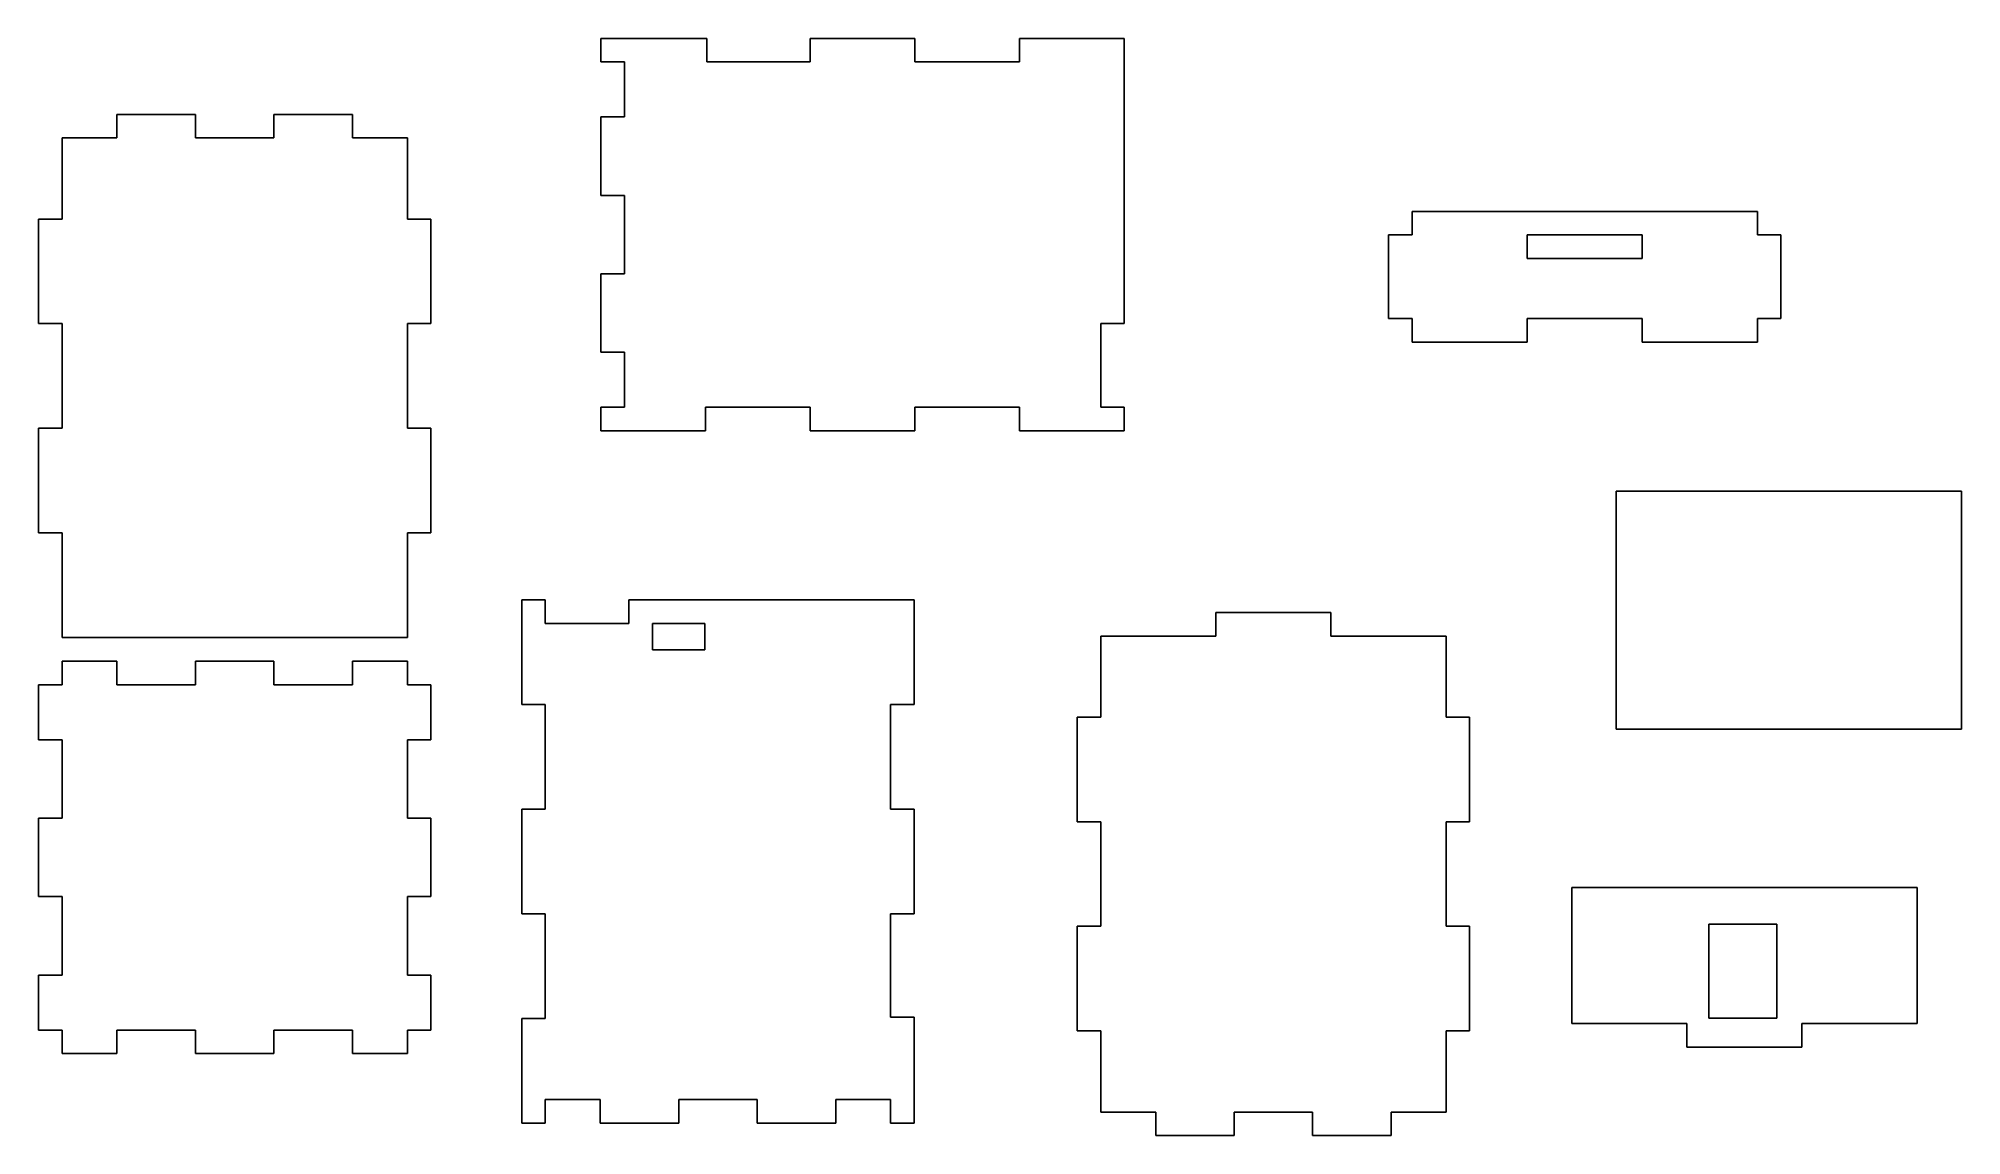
# Model space of a CAD drawing. Header units: centimetres. Extents: x 13.9 to 87.4, y 1.5 to 43.4.
import ezdxf

# ---------------------------------------------------------------- set-up
doc = ezdxf.new("R2010")
doc.units = ezdxf.units.CM
doc.header["$MEASUREMENT"] = 0
doc.layers.add('Basurainador Corte Laser v1_0', color=7, linetype='Continuous')

msp = doc.modelspace()

# ---------------------------------------------------------------- linework, layer by layer
at = {"layer": 'Basurainador Corte Laser v1_0'}
for p, q in [((35.433, 42.502, 3.579), (35.433, 43.402, 3.579)), ((35.433, 42.502, 2.679), (35.433, 43.402, 2.679)), ((35.433, 43.402, 3.579), (39.478, 43.402, 3.579)), ((35.433, 43.402, 2.679), (39.478, 43.402, 2.679)), ((35.433, 43.402, 3.579), (35.433, 43.402, 2.679)), ((35.433, 43.402, 3.579), (35.433, 43.402, 2.679)), ((35.433, 42.502, 2.679), (35.433, 43.402, 2.679)), ((35.433, 43.402, 3.579), (39.478, 43.402, 3.579)), ((35.433, 42.502, 3.579), (35.433, 43.402, 3.579)), ((35.433, 43.402, 2.679), (39.478, 43.402, 2.679)), ((39.478, 43.402, 2.679), (39.478, 43.402, 3.579)), ((39.478, 43.402, 3.579), (39.478, 42.502, 3.579)), ((39.478, 43.402, 2.679), (39.478, 42.502, 2.679)), ((39.478, 43.402, 2.679), (39.478, 43.402, 3.579)), ((39.478, 43.402, 2.679), (39.478, 42.502, 2.679)), ((39.478, 43.402, 3.579), (39.478, 42.502, 3.579)), ((43.433, 43.402, 2.679), (43.433, 43.402, 3.579)), ((43.433, 43.402, 3.579), (47.433, 43.402, 3.579)), ((43.433, 42.502, 2.679), (43.433, 43.402, 2.679)), ((43.433, 42.502, 3.579), (43.433, 43.402, 3.579)), ((43.433, 43.402, 2.679), (43.433, 43.402, 3.579)), ((43.433, 43.402, 2.679), (47.433, 43.402, 2.679)), ((43.433, 43.402, 2.679), (47.433, 43.402, 2.679)), ((43.433, 42.502, 2.679), (43.433, 43.402, 2.679)), ((43.433, 43.402, 3.579), (47.433, 43.402, 3.579)), ((43.433, 42.502, 3.579), (43.433, 43.402, 3.579)), ((47.433, 43.402, 3.579), (47.433, 42.502, 3.579)), ((47.433, 43.402, 2.679), (47.433, 43.402, 3.579)), ((47.433, 43.402, 2.679), (47.433, 42.502, 2.679)), ((47.433, 43.402, 2.679), (47.433, 43.402, 3.579)), ((47.433, 43.402, 2.679), (47.433, 42.502, 2.679)), ((47.433, 43.402, 3.579), (47.433, 42.502, 3.579)), ((51.433, 43.402, 2.679), (55.433, 43.402, 2.679)), ((51.433, 42.502, 3.579), (51.433, 43.402, 3.579)), ((51.433, 43.402, 2.679), (51.433, 43.402, 3.579)), ((51.433, 43.402, 2.679), (51.433, 43.402, 3.579)), ((51.433, 43.402, 3.579), (55.433, 43.402, 3.579)), ((51.433, 42.502, 2.679), (51.433, 43.402, 2.679)), ((51.433, 43.402, 2.679), (55.433, 43.402, 2.679)), ((51.433, 43.402, 3.579), (55.433, 43.402, 3.579)), ((51.433, 42.502, 2.679), (51.433, 43.402, 2.679)), ((51.433, 42.502, 3.579), (51.433, 43.402, 3.579)), ((55.433, 43.402, 3.579), (55.433, 43.402, 2.679)), ((55.433, 32.502, 2.679), (55.433, 43.402, 2.679)), ((55.433, 32.502, 3.579), (55.433, 43.402, 3.579)), ((55.433, 32.502, 3.579), (55.433, 43.402, 3.579)), ((55.433, 43.402, 3.579), (55.433, 43.402, 2.679)), ((55.433, 32.502, 2.679), (55.433, 43.402, 2.679)), ((36.333, 42.502, 3.579), (35.433, 42.502, 3.579)), ((36.333, 42.502, 2.679), (35.433, 42.502, 2.679)), ((35.433, 42.502, 2.679), (35.433, 42.502, 3.579)), ((35.433, 42.502, 2.679), (35.433, 42.502, 3.579)), ((36.333, 42.502, 3.579), (35.433, 42.502, 3.579)), ((36.333, 42.502, 2.679), (35.433, 42.502, 2.679)), ((36.333, 42.502, 2.679), (36.333, 42.502, 3.579)), ((36.333, 42.502, 2.679), (36.333, 42.502, 3.579)), ((36.333, 40.402, 3.579), (36.333, 42.502, 3.579)), ((36.333, 40.402, 2.679), (36.333, 42.502, 2.679)), ((36.333, 40.402, 2.679), (36.333, 42.502, 2.679)), ((36.333, 40.402, 3.579), (36.333, 42.502, 3.579)), ((39.478, 42.502, 2.679), (39.478, 42.502, 3.579)), ((39.478, 42.502, 3.579), (43.433, 42.502, 3.579)), ((39.478, 42.502, 2.679), (43.433, 42.502, 2.679)), ((39.478, 42.502, 2.679), (39.478, 42.502, 3.579)), ((39.478, 42.502, 2.679), (43.433, 42.502, 2.679)), ((39.478, 42.502, 3.579), (43.433, 42.502, 3.579)), ((43.433, 42.502, 2.679), (43.433, 42.502, 3.579)), ((43.433, 42.502, 2.679), (43.433, 42.502, 3.579)), ((47.433, 42.502, 2.679), (47.433, 42.502, 3.579)), ((47.433, 42.502, 2.679), (47.433, 42.502, 3.579)), ((47.433, 42.502, 2.679), (51.433, 42.502, 2.679)), ((47.433, 42.502, 3.579), (51.433, 42.502, 3.579)), ((47.433, 42.502, 3.579), (51.433, 42.502, 3.579)), ((47.433, 42.502, 2.679), (51.433, 42.502, 2.679)), ((51.433, 42.502, 2.679), (51.433, 42.502, 3.579)), ((51.433, 42.502, 2.679), (51.433, 42.502, 3.579)), ((16.933, 40.498, 3.191), (19.933, 40.498, 3.191)), ((16.933, 39.598, 3.191), (16.933, 40.498, 3.191)), ((16.933, 39.598, 2.291), (16.933, 40.498, 2.291)), ((16.933, 39.598, 3.191), (16.933, 40.498, 3.191)), ((16.933, 40.498, 2.291), (16.933, 40.498, 3.191)), ((16.933, 40.498, 3.191), (19.933, 40.498, 3.191)), ((16.933, 40.498, 2.291), (19.933, 40.498, 2.291)), ((16.933, 40.498, 2.291), (16.933, 40.498, 3.191)), ((16.933, 40.498, 2.291), (19.933, 40.498, 2.291)), ((16.933, 39.598, 2.291), (16.933, 40.498, 2.291)), ((19.933, 40.498, 3.191), (19.933, 39.598, 3.191)), ((19.933, 40.498, 2.291), (19.933, 39.598, 2.291)), ((19.933, 40.498, 2.291), (19.933, 40.498, 3.191)), ((19.933, 40.498, 3.191), (19.933, 39.598, 3.191)), ((19.933, 40.498, 2.291), (19.933, 40.498, 3.191)), ((19.933, 40.498, 2.291), (19.933, 39.598, 2.291)), ((22.933, 40.498, 3.191), (25.933, 40.498, 3.191)), ((22.933, 40.498, 3.191), (25.933, 40.498, 3.191)), ((22.933, 40.498, 2.291), (25.933, 40.498, 2.291)), ((22.933, 40.498, 2.291), (22.933, 40.498, 3.191)), ((22.933, 40.498, 3.191), (22.933, 39.598, 3.191)), ((22.933, 40.498, 2.291), (22.933, 39.598, 2.291)), ((22.933, 40.498, 2.291), (22.933, 40.498, 3.191)), ((22.933, 40.498, 3.191), (22.933, 39.598, 3.191)), ((22.933, 40.498, 2.291), (22.933, 39.598, 2.291)), ((22.933, 40.498, 2.291), (25.933, 40.498, 2.291)), ((25.933, 40.498, 2.291), (25.933, 40.498, 3.191)), ((25.933, 40.498, 3.191), (25.933, 39.598, 3.191)), ((25.933, 40.498, 2.291), (25.933, 40.498, 3.191)), ((25.933, 40.498, 3.191), (25.933, 39.598, 3.191)), ((25.933, 40.498, 2.291), (25.933, 39.598, 2.291)), ((25.933, 40.498, 2.291), (25.933, 39.598, 2.291)), ((35.433, 40.402, 3.579), (36.333, 40.402, 3.579)), ((35.433, 37.402, 3.579), (35.433, 40.402, 3.579)), ((35.433, 37.402, 2.679), (35.433, 40.402, 2.679)), ((35.433, 37.402, 2.679), (35.433, 40.402, 2.679)), ((35.433, 40.402, 2.679), (35.433, 40.402, 3.579)), ((35.433, 40.402, 2.679), (36.333, 40.402, 2.679)), ((35.433, 40.402, 2.679), (35.433, 40.402, 3.579)), ((35.433, 40.402, 2.679), (36.333, 40.402, 2.679)), ((35.433, 40.402, 3.579), (36.333, 40.402, 3.579)), ((35.433, 37.402, 3.579), (35.433, 40.402, 3.579)), ((36.333, 40.402, 2.679), (36.333, 40.402, 3.579)), ((36.333, 40.402, 2.679), (36.333, 40.402, 3.579)), ((14.833, 39.598, 3.191), (16.933, 39.598, 3.191)), ((14.833, 39.598, 3.191), (14.833, 36.498, 3.191)), ((14.833, 39.598, 2.291), (16.933, 39.598, 2.291)), ((14.833, 39.598, 2.291), (14.833, 39.598, 3.191)), ((14.833, 39.598, 3.191), (14.833, 36.498, 3.191)), ((14.833, 39.598, 3.191), (16.933, 39.598, 3.191)), ((14.833, 39.598, 2.291), (14.833, 39.598, 3.191)), ((14.833, 39.598, 2.291), (14.833, 36.498, 2.291)), ((14.833, 39.598, 2.291), (14.833, 36.498, 2.291)), ((14.833, 39.598, 2.291), (16.933, 39.598, 2.291)), ((16.933, 39.598, 2.291), (16.933, 39.598, 3.191)), ((16.933, 39.598, 2.291), (16.933, 39.598, 3.191)), ((22.933, 39.598, 2.291), (19.933, 39.598, 2.291)), ((19.933, 39.598, 2.291), (19.933, 39.598, 3.191)), ((22.933, 39.598, 3.191), (19.933, 39.598, 3.191)), ((22.933, 39.598, 3.191), (19.933, 39.598, 3.191)), ((19.933, 39.598, 2.291), (19.933, 39.598, 3.191)), ((22.933, 39.598, 2.291), (19.933, 39.598, 2.291)), ((22.933, 39.598, 2.291), (22.933, 39.598, 3.191)), ((22.933, 39.598, 2.291), (22.933, 39.598, 3.191)), ((25.933, 39.598, 3.191), (28.033, 39.598, 3.191)), ((25.933, 39.598, 2.291), (28.033, 39.598, 2.291)), ((25.933, 39.598, 2.291), (25.933, 39.598, 3.191)), ((25.933, 39.598, 3.191), (28.033, 39.598, 3.191)), ((25.933, 39.598, 2.291), (25.933, 39.598, 3.191)), ((25.933, 39.598, 2.291), (28.033, 39.598, 2.291)), ((28.033, 36.498, 3.191), (28.033, 39.598, 3.191)), ((28.033, 39.598, 2.291), (28.033, 39.598, 3.191)), ((28.033, 36.498, 2.291), (28.033, 39.598, 2.291)), ((28.033, 36.498, 3.191), (28.033, 39.598, 3.191)), ((28.033, 39.598, 2.291), (28.033, 39.598, 3.191)), ((28.033, 36.498, 2.291), (28.033, 39.598, 2.291)), ((36.333, 37.402, 2.679), (35.433, 37.402, 2.679)), ((36.333, 37.402, 3.579), (35.433, 37.402, 3.579)), ((35.433, 37.402, 2.679), (35.433, 37.402, 3.579)), ((36.333, 37.402, 2.679), (35.433, 37.402, 2.679)), ((35.433, 37.402, 2.679), (35.433, 37.402, 3.579)), ((36.333, 37.402, 3.579), (35.433, 37.402, 3.579)), ((36.333, 37.402, 2.679), (36.333, 37.402, 3.579)), ((36.333, 34.402, 3.579), (36.333, 37.402, 3.579)), ((36.333, 34.402, 2.679), (36.333, 37.402, 2.679)), ((36.333, 37.402, 2.679), (36.333, 37.402, 3.579)), ((36.333, 34.402, 2.679), (36.333, 37.402, 2.679)), ((36.333, 34.402, 3.579), (36.333, 37.402, 3.579)), ((79.633, 36.789, 3.579), (66.433, 36.789, 3.579)), ((66.433, 36.789, 3.579), (66.433, 36.789, 2.679)), ((79.633, 36.789, 2.679), (66.433, 36.789, 2.679)), ((66.433, 35.889, 2.679), (66.433, 36.789, 2.679)), ((79.633, 36.789, 3.579), (66.433, 36.789, 3.579)), ((66.433, 36.789, 3.579), (66.433, 36.789, 2.679)), ((66.433, 35.889, 3.579), (66.433, 36.789, 3.579)), ((66.433, 35.889, 3.579), (66.433, 36.789, 3.579)), ((66.433, 35.889, 2.679), (66.433, 36.789, 2.679)), ((79.633, 36.789, 2.679), (66.433, 36.789, 2.679)), ((79.633, 36.789, 3.579), (79.633, 36.789, 2.679)), ((79.633, 36.789, 3.579), (79.633, 35.889, 3.579)), ((79.633, 36.789, 3.579), (79.633, 35.889, 3.579)), ((79.633, 36.789, 3.579), (79.633, 36.789, 2.679)), ((79.633, 36.789, 2.679), (79.633, 35.889, 2.679)), ((79.633, 36.789, 2.679), (79.633, 35.889, 2.679)), ((14.833, 36.498, 3.191), (13.933, 36.498, 3.191)), ((13.933, 36.498, 3.191), (13.933, 32.498, 3.191)), ((13.933, 36.498, 3.191), (13.933, 32.498, 3.191)), ((13.933, 36.498, 2.291), (13.933, 36.498, 3.191)), ((14.833, 36.498, 3.191), (13.933, 36.498, 3.191)), ((13.933, 36.498, 2.291), (13.933, 32.498, 2.291)), ((14.833, 36.498, 2.291), (13.933, 36.498, 2.291)), ((13.933, 36.498, 2.291), (13.933, 36.498, 3.191)), ((13.933, 36.498, 2.291), (13.933, 32.498, 2.291)), ((14.833, 36.498, 2.291), (13.933, 36.498, 2.291)), ((14.833, 36.498, 2.291), (14.833, 36.498, 3.191)), ((14.833, 36.498, 2.291), (14.833, 36.498, 3.191)), ((28.933, 36.498, 2.291), (28.033, 36.498, 2.291)), ((28.033, 36.498, 2.291), (28.033, 36.498, 3.191)), ((28.933, 36.498, 3.191), (28.033, 36.498, 3.191)), ((28.933, 36.498, 3.191), (28.033, 36.498, 3.191)), ((28.033, 36.498, 2.291), (28.033, 36.498, 3.191)), ((28.933, 36.498, 2.291), (28.033, 36.498, 2.291)), ((28.933, 36.498, 2.291), (28.933, 32.498, 2.291)), ((28.933, 36.498, 2.291), (28.933, 36.498, 3.191)), ((28.933, 36.498, 2.291), (28.933, 36.498, 3.191)), ((28.933, 36.498, 3.191), (28.933, 32.498, 3.191)), ((28.933, 36.498, 3.191), (28.933, 32.498, 3.191)), ((28.933, 36.498, 2.291), (28.933, 32.498, 2.291)), ((65.533, 35.889, 3.579), (65.533, 35.889, 2.679)), ((65.533, 35.889, 3.579), (65.533, 32.689, 3.579)), ((65.533, 35.889, 3.579), (66.433, 35.889, 3.579)), ((65.533, 35.889, 2.679), (65.533, 32.689, 2.679)), ((65.533, 35.889, 3.579), (65.533, 32.689, 3.579)), ((65.533, 35.889, 2.679), (66.433, 35.889, 2.679)), ((65.533, 35.889, 3.579), (65.533, 35.889, 2.679)), ((65.533, 35.889, 3.579), (66.433, 35.889, 3.579)), ((65.533, 35.889, 2.679), (65.533, 32.689, 2.679)), ((65.533, 35.889, 2.679), (66.433, 35.889, 2.679)), ((66.433, 35.889, 3.579), (66.433, 35.889, 2.679)), ((66.433, 35.889, 3.579), (66.433, 35.889, 2.679)), ((75.233, 35.889, 3.579), (70.833, 35.889, 3.579)), ((70.833, 35.889, 2.679), (70.833, 34.989, 2.679)), ((75.233, 35.889, 2.679), (70.833, 35.889, 2.679)), ((75.233, 35.889, 3.579), (70.833, 35.889, 3.579)), ((75.233, 35.889, 2.679), (70.833, 35.889, 2.679)), ((70.833, 35.889, 2.679), (70.833, 34.989, 2.679)), ((70.833, 35.889, 3.579), (70.833, 34.989, 3.579)), ((70.833, 35.889, 3.579), (70.833, 35.889, 2.679)), ((70.833, 35.889, 3.579), (70.833, 35.889, 2.679)), ((70.833, 35.889, 3.579), (70.833, 34.989, 3.579)), ((75.233, 34.989, 2.679), (75.233, 35.889, 2.679)), ((75.233, 34.989, 3.579), (75.233, 35.889, 3.579)), ((75.233, 35.889, 3.579), (75.233, 35.889, 2.679)), ((75.233, 35.889, 3.579), (75.233, 35.889, 2.679)), ((75.233, 34.989, 3.579), (75.233, 35.889, 3.579)), ((75.233, 34.989, 2.679), (75.233, 35.889, 2.679)), ((79.633, 35.889, 3.579), (80.533, 35.889, 3.579)), ((79.633, 35.889, 2.679), (80.533, 35.889, 2.679)), ((79.633, 35.889, 3.579), (80.533, 35.889, 3.579)), ((79.633, 35.889, 2.679), (80.533, 35.889, 2.679)), ((79.633, 35.889, 3.579), (79.633, 35.889, 2.679)), ((79.633, 35.889, 3.579), (79.633, 35.889, 2.679)), ((80.533, 32.689, 3.579), (80.533, 35.889, 3.579)), ((80.533, 32.689, 2.679), (80.533, 35.889, 2.679)), ((80.533, 32.689, 3.579), (80.533, 35.889, 3.579)), ((80.533, 35.889, 3.579), (80.533, 35.889, 2.679)), ((80.533, 32.689, 2.679), (80.533, 35.889, 2.679)), ((80.533, 35.889, 3.579), (80.533, 35.889, 2.679)), ((70.833, 34.989, 2.679), (75.233, 34.989, 2.679)), ((70.833, 34.989, 3.579), (75.233, 34.989, 3.579)), ((70.833, 34.989, 3.579), (70.833, 34.989, 2.679)), ((70.833, 34.989, 2.679), (75.233, 34.989, 2.679)), ((70.833, 34.989, 3.579), (70.833, 34.989, 2.679)), ((70.833, 34.989, 3.579), (75.233, 34.989, 3.579)), ((75.233, 34.989, 3.579), (75.233, 34.989, 2.679)), ((75.233, 34.989, 3.579), (75.233, 34.989, 2.679)), ((35.433, 34.402, 2.679), (35.433, 34.402, 3.579)), ((35.433, 34.402, 3.579), (36.333, 34.402, 3.579)), ((35.433, 34.402, 2.679), (36.333, 34.402, 2.679)), ((35.433, 31.402, 2.679), (35.433, 34.402, 2.679)), ((35.433, 34.402, 2.679), (35.433, 34.402, 3.579)), ((35.433, 31.402, 3.579), (35.433, 34.402, 3.579)), ((35.433, 31.402, 2.679), (35.433, 34.402, 2.679)), ((35.433, 34.402, 2.679), (36.333, 34.402, 2.679)), ((35.433, 34.402, 3.579), (36.333, 34.402, 3.579)), ((35.433, 31.402, 3.579), (35.433, 34.402, 3.579)), ((36.333, 34.402, 2.679), (36.333, 34.402, 3.579)), ((36.333, 34.402, 2.679), (36.333, 34.402, 3.579)), ((14.833, 32.498, 3.191), (13.933, 32.498, 3.191)), ((13.933, 32.498, 2.291), (13.933, 32.498, 3.191)), ((14.833, 32.498, 2.291), (13.933, 32.498, 2.291)), ((14.833, 32.498, 3.191), (13.933, 32.498, 3.191)), ((13.933, 32.498, 2.291), (13.933, 32.498, 3.191)), ((14.833, 32.498, 2.291), (13.933, 32.498, 2.291)), ((14.833, 28.498, 3.191), (14.833, 32.498, 3.191)), ((14.833, 32.498, 2.291), (14.833, 32.498, 3.191)), ((14.833, 28.498, 2.291), (14.833, 32.498, 2.291)), ((14.833, 28.498, 2.291), (14.833, 32.498, 2.291)), ((14.833, 32.498, 2.291), (14.833, 32.498, 3.191)), ((14.833, 28.498, 3.191), (14.833, 32.498, 3.191)), ((28.033, 32.498, 3.191), (28.033, 28.498, 3.191)), ((28.933, 32.498, 3.191), (28.033, 32.498, 3.191)), ((28.033, 32.498, 3.191), (28.033, 28.498, 3.191)), ((28.033, 32.498, 2.291), (28.033, 28.498, 2.291)), ((28.033, 32.498, 2.291), (28.033, 32.498, 3.191)), ((28.933, 32.498, 2.291), (28.033, 32.498, 2.291)), ((28.933, 32.498, 3.191), (28.033, 32.498, 3.191)), ((28.033, 32.498, 2.291), (28.033, 32.498, 3.191)), ((28.033, 32.498, 2.291), (28.033, 28.498, 2.291)), ((28.933, 32.498, 2.291), (28.033, 32.498, 2.291)), ((28.933, 32.498, 2.291), (28.933, 32.498, 3.191)), ((28.933, 32.498, 2.291), (28.933, 32.498, 3.191)), ((54.533, 32.502, 3.579), (54.533, 29.302, 3.579)), ((54.533, 32.502, 2.679), (54.533, 29.302, 2.679)), ((54.533, 32.502, 3.579), (54.533, 29.302, 3.579)), ((54.533, 32.502, 3.579), (54.533, 32.502, 2.679)), ((54.533, 32.502, 2.679), (54.533, 29.302, 2.679)), ((54.533, 32.502, 3.579), (55.433, 32.502, 3.579)), ((55.433, 32.502, 2.679), (54.533, 32.502, 2.679)), ((54.533, 32.502, 3.579), (55.433, 32.502, 3.579)), ((54.533, 32.502, 3.579), (54.533, 32.502, 2.679)), ((55.433, 32.502, 2.679), (54.533, 32.502, 2.679)), ((55.433, 32.502, 3.579), (55.433, 32.502, 2.679)), ((55.433, 32.502, 3.579), (55.433, 32.502, 2.679)), ((65.533, 32.689, 3.579), (65.533, 32.689, 2.679)), ((65.533, 32.689, 2.679), (66.433, 32.689, 2.679)), ((65.533, 32.689, 3.579), (66.433, 32.689, 3.579)), ((65.533, 32.689, 2.679), (66.433, 32.689, 2.679)), ((65.533, 32.689, 3.579), (65.533, 32.689, 2.679)), ((65.533, 32.689, 3.579), (66.433, 32.689, 3.579)), ((66.433, 32.689, 3.579), (66.433, 32.689, 2.679)), ((66.433, 32.689, 3.579), (66.433, 31.789, 3.579)), ((66.433, 32.689, 3.579), (66.433, 31.789, 3.579)), ((66.433, 32.689, 2.679), (66.433, 31.789, 2.679)), ((66.433, 32.689, 2.679), (66.433, 31.789, 2.679)), ((66.433, 32.689, 3.579), (66.433, 32.689, 2.679)), ((70.833, 32.689, 3.579), (75.233, 32.689, 3.579)), ((70.833, 31.789, 2.679), (70.833, 32.689, 2.679)), ((70.833, 32.689, 3.579), (70.833, 32.689, 2.679)), ((70.833, 32.689, 2.679), (75.233, 32.689, 2.679)), ((70.833, 32.689, 3.579), (75.233, 32.689, 3.579)), ((70.833, 32.689, 2.679), (75.233, 32.689, 2.679)), ((70.833, 31.789, 3.579), (70.833, 32.689, 3.579)), ((70.833, 32.689, 3.579), (70.833, 32.689, 2.679)), ((70.833, 31.789, 3.579), (70.833, 32.689, 3.579)), ((70.833, 31.789, 2.679), (70.833, 32.689, 2.679)), ((75.233, 32.689, 3.579), (75.233, 31.789, 3.579)), ((75.233, 32.689, 3.579), (75.233, 32.689, 2.679)), ((75.233, 32.689, 2.679), (75.233, 31.789, 2.679)), ((75.233, 32.689, 3.579), (75.233, 31.789, 3.579)), ((75.233, 32.689, 2.679), (75.233, 31.789, 2.679)), ((75.233, 32.689, 3.579), (75.233, 32.689, 2.679)), ((79.633, 31.789, 3.579), (79.633, 32.689, 3.579)), ((79.633, 32.689, 2.679), (80.533, 32.689, 2.679)), ((79.633, 31.789, 2.679), (79.633, 32.689, 2.679)), ((79.633, 32.689, 3.579), (80.533, 32.689, 3.579)), ((79.633, 32.689, 3.579), (79.633, 32.689, 2.679)), ((79.633, 32.689, 3.579), (80.533, 32.689, 3.579)), ((79.633, 31.789, 2.679), (79.633, 32.689, 2.679)), ((79.633, 32.689, 2.679), (80.533, 32.689, 2.679)), ((79.633, 32.689, 3.579), (79.633, 32.689, 2.679)), ((79.633, 31.789, 3.579), (79.633, 32.689, 3.579)), ((80.533, 32.689, 3.579), (80.533, 32.689, 2.679)), ((80.533, 32.689, 3.579), (80.533, 32.689, 2.679)), ((66.433, 31.789, 2.679), (70.833, 31.789, 2.679)), ((66.433, 31.789, 2.679), (70.833, 31.789, 2.679)), ((66.433, 31.789, 3.579), (66.433, 31.789, 2.679)), ((66.433, 31.789, 3.579), (66.433, 31.789, 2.679)), ((66.433, 31.789, 3.579), (70.833, 31.789, 3.579)), ((66.433, 31.789, 3.579), (70.833, 31.789, 3.579)), ((70.833, 31.789, 3.579), (70.833, 31.789, 2.679)), ((70.833, 31.789, 3.579), (70.833, 31.789, 2.679)), ((75.233, 31.789, 3.579), (79.633, 31.789, 3.579)), ((75.233, 31.789, 2.679), (79.633, 31.789, 2.679)), ((75.233, 31.789, 3.579), (79.633, 31.789, 3.579)), ((75.233, 31.789, 3.579), (75.233, 31.789, 2.679)), ((75.233, 31.789, 2.679), (79.633, 31.789, 2.679)), ((75.233, 31.789, 3.579), (75.233, 31.789, 2.679)), ((79.633, 31.789, 3.579), (79.633, 31.789, 2.679)), ((79.633, 31.789, 3.579), (79.633, 31.789, 2.679)), ((36.333, 31.402, 2.679), (35.433, 31.402, 2.679)), ((36.333, 31.402, 3.579), (35.433, 31.402, 3.579)), ((35.433, 31.402, 2.679), (35.433, 31.402, 3.579)), ((35.433, 31.402, 2.679), (35.433, 31.402, 3.579)), ((36.333, 31.402, 2.679), (35.433, 31.402, 2.679)), ((36.333, 31.402, 3.579), (35.433, 31.402, 3.579)), ((36.333, 31.402, 2.679), (36.333, 31.402, 3.579)), ((36.333, 31.302, 3.579), (36.333, 31.402, 3.579)), ((36.333, 31.302, 2.679), (36.333, 31.402, 2.679)), ((36.333, 31.402, 2.679), (36.333, 31.402, 3.579)), ((36.333, 31.302, 2.679), (36.333, 31.402, 2.679)), ((36.333, 31.302, 3.579), (36.333, 31.402, 3.579)), ((36.333, 29.302, 3.579), (36.333, 31.302, 3.579)), ((36.333, 29.302, 2.679), (36.333, 31.302, 2.679)), ((36.333, 31.302, 2.679), (36.333, 31.302, 3.579)), ((36.333, 31.302, 2.679), (36.333, 31.302, 3.579)), ((36.333, 29.302, 2.679), (36.333, 31.302, 2.679)), ((36.333, 29.302, 3.579), (36.333, 31.302, 3.579)), ((35.433, 29.302, 2.679), (35.433, 29.302, 3.579)), ((35.433, 29.302, 2.679), (36.333, 29.302, 2.679)), ((35.433, 29.302, 3.579), (36.333, 29.302, 3.579)), ((35.433, 28.402, 2.679), (35.433, 29.302, 2.679)), ((35.433, 28.402, 3.579), (35.433, 29.302, 3.579)), ((35.433, 29.302, 2.679), (35.433, 29.302, 3.579)), ((35.433, 28.402, 2.679), (35.433, 29.302, 2.679)), ((35.433, 29.302, 2.679), (36.333, 29.302, 2.679)), ((35.433, 29.302, 3.579), (36.333, 29.302, 3.579)), ((35.433, 28.402, 3.579), (35.433, 29.302, 3.579)), ((36.333, 29.302, 2.679), (36.333, 29.302, 3.579)), ((36.333, 29.302, 2.679), (36.333, 29.302, 3.579)), ((39.433, 28.402, 3.579), (39.433, 29.302, 3.579)), ((39.433, 29.302, 2.679), (39.433, 29.302, 3.579)), ((39.433, 28.402, 2.679), (39.433, 29.302, 2.679)), ((39.433, 29.302, 2.679), (43.433, 29.302, 2.679)), ((39.433, 29.302, 2.679), (39.433, 29.302, 3.579)), ((39.433, 29.302, 3.579), (43.433, 29.302, 3.579)), ((39.433, 28.402, 2.679), (39.433, 29.302, 2.679)), ((39.433, 29.302, 2.679), (43.433, 29.302, 2.679)), ((39.433, 29.302, 3.579), (43.433, 29.302, 3.579)), ((39.433, 28.402, 3.579), (39.433, 29.302, 3.579)), ((43.433, 29.302, 3.579), (43.433, 28.402, 3.579)), ((43.433, 29.302, 2.679), (43.433, 28.402, 2.679)), ((43.433, 29.302, 2.679), (43.433, 29.302, 3.579)), ((43.433, 29.302, 2.679), (43.433, 29.302, 3.579)), ((43.433, 29.302, 2.679), (43.433, 28.402, 2.679)), ((43.433, 29.302, 3.579), (43.433, 28.402, 3.579)), ((47.433, 29.302, 2.679), (51.433, 29.302, 2.679)), ((47.433, 29.302, 3.579), (51.433, 29.302, 3.579)), ((47.433, 29.302, 2.679), (47.433, 29.302, 3.579)), ((47.433, 28.402, 2.679), (47.433, 29.302, 2.679)), ((47.433, 28.402, 3.579), (47.433, 29.302, 3.579)), ((47.433, 29.302, 2.679), (47.433, 29.302, 3.579)), ((47.433, 29.302, 2.679), (51.433, 29.302, 2.679)), ((47.433, 28.402, 2.679), (47.433, 29.302, 2.679)), ((47.433, 28.402, 3.579), (47.433, 29.302, 3.579)), ((47.433, 29.302, 3.579), (51.433, 29.302, 3.579)), ((51.433, 29.302, 2.679), (51.433, 29.302, 3.579)), ((51.433, 29.302, 2.679), (51.433, 28.402, 2.679)), ((51.433, 29.302, 2.679), (51.433, 29.302, 3.579)), ((51.433, 29.302, 3.579), (51.433, 28.402, 3.579)), ((51.433, 29.302, 2.679), (51.433, 28.402, 2.679)), ((51.433, 29.302, 3.579), (51.433, 28.402, 3.579)), ((54.533, 29.302, 3.579), (54.533, 29.302, 2.679)), ((54.533, 29.302, 2.679), (55.433, 29.302, 2.679)), ((54.533, 29.302, 2.679), (55.433, 29.302, 2.679)), ((54.533, 29.302, 3.579), (54.533, 29.302, 2.679)), ((54.533, 29.302, 3.579), (55.433, 29.302, 3.579)), ((54.533, 29.302, 3.579), (55.433, 29.302, 3.579)), ((55.433, 28.402, 2.679), (55.433, 29.302, 2.679)), ((55.433, 29.302, 3.579), (55.433, 29.302, 2.679)), ((55.433, 28.402, 3.579), (55.433, 29.302, 3.579)), ((55.433, 29.302, 3.579), (55.433, 29.302, 2.679)), ((55.433, 28.402, 2.679), (55.433, 29.302, 2.679)), ((55.433, 28.402, 3.579), (55.433, 29.302, 3.579)), ((13.933, 28.498, 3.191), (13.933, 24.498, 3.191)), ((13.933, 28.498, 3.191), (14.833, 28.498, 3.191)), ((13.933, 28.498, 2.291), (13.933, 28.498, 3.191)), ((13.933, 28.498, 3.191), (13.933, 24.498, 3.191)), ((13.933, 28.498, 2.291), (13.933, 24.498, 2.291)), ((13.933, 28.498, 2.291), (14.833, 28.498, 2.291)), ((13.933, 28.498, 2.291), (13.933, 28.498, 3.191)), ((13.933, 28.498, 3.191), (14.833, 28.498, 3.191)), ((13.933, 28.498, 2.291), (14.833, 28.498, 2.291)), ((13.933, 28.498, 2.291), (13.933, 24.498, 2.291)), ((14.833, 28.498, 2.291), (14.833, 28.498, 3.191)), ((14.833, 28.498, 2.291), (14.833, 28.498, 3.191)), ((28.033, 28.498, 3.191), (28.933, 28.498, 3.191)), ((28.033, 28.498, 2.291), (28.933, 28.498, 2.291)), ((28.033, 28.498, 3.191), (28.933, 28.498, 3.191)), ((28.033, 28.498, 2.291), (28.033, 28.498, 3.191)), ((28.033, 28.498, 2.291), (28.033, 28.498, 3.191)), ((28.033, 28.498, 2.291), (28.933, 28.498, 2.291)), ((28.933, 28.498, 3.191), (28.933, 24.498, 3.191)), ((28.933, 28.498, 3.191), (28.933, 24.498, 3.191)), ((28.933, 28.498, 2.291), (28.933, 28.498, 3.191)), ((28.933, 28.498, 2.291), (28.933, 24.498, 2.291)), ((28.933, 28.498, 2.291), (28.933, 28.498, 3.191)), ((28.933, 28.498, 2.291), (28.933, 24.498, 2.291)), ((35.433, 28.402, 3.579), (39.433, 28.402, 3.579)), ((35.433, 28.402, 2.679), (39.433, 28.402, 2.679)), ((35.433, 28.402, 3.579), (35.433, 28.402, 2.679)), ((35.433, 28.402, 3.579), (35.433, 28.402, 2.679)), ((35.433, 28.402, 2.679), (39.433, 28.402, 2.679)), ((35.433, 28.402, 3.579), (39.433, 28.402, 3.579)), ((39.433, 28.402, 2.679), (39.433, 28.402, 3.579)), ((39.433, 28.402, 2.679), (39.433, 28.402, 3.579)), ((43.433, 28.402, 2.679), (43.433, 28.402, 3.579)), ((43.433, 28.402, 2.679), (47.433, 28.402, 2.679)), ((43.433, 28.402, 3.579), (47.433, 28.402, 3.579)), ((43.433, 28.402, 2.679), (43.433, 28.402, 3.579)), ((43.433, 28.402, 2.679), (47.433, 28.402, 2.679)), ((43.433, 28.402, 3.579), (47.433, 28.402, 3.579)), ((47.433, 28.402, 2.679), (47.433, 28.402, 3.579)), ((47.433, 28.402, 2.679), (47.433, 28.402, 3.579)), ((51.433, 28.402, 3.579), (55.433, 28.402, 3.579)), ((51.433, 28.402, 2.679), (51.433, 28.402, 3.579)), ((51.433, 28.402, 2.679), (55.433, 28.402, 2.679)), ((51.433, 28.402, 2.679), (51.433, 28.402, 3.579)), ((51.433, 28.402, 2.679), (55.433, 28.402, 2.679)), ((51.433, 28.402, 3.579), (55.433, 28.402, 3.579)), ((55.433, 28.402, 3.579), (55.433, 28.402, 2.679)), ((55.433, 28.402, 3.579), (55.433, 28.402, 2.679)), ((74.233, 16.989, 3.1), (74.233, 26.089, 3.1)), ((74.233, 26.089, 2.2), (87.433, 26.089, 2.2)), ((74.233, 16.989, 2.2), (74.233, 26.089, 2.2)), ((74.233, 26.089, 2.2), (74.233, 26.089, 3.1)), ((74.233, 26.089, 3.1), (87.433, 26.089, 3.1)), ((74.233, 26.089, 2.2), (74.233, 26.089, 3.1)), ((74.233, 16.989, 2.2), (74.233, 26.089, 2.2)), ((74.233, 16.989, 3.1), (74.233, 26.089, 3.1)), ((74.233, 26.089, 3.1), (87.433, 26.089, 3.1)), ((74.233, 26.089, 2.2), (87.433, 26.089, 2.2)), ((87.433, 26.089, 2.2), (87.433, 16.989, 2.2)), ((87.433, 26.089, 3.1), (87.433, 16.989, 3.1)), ((87.433, 26.089, 2.2), (87.433, 26.089, 3.1)), ((87.433, 26.089, 2.2), (87.433, 26.089, 3.1)), ((87.433, 26.089, 2.2), (87.433, 16.989, 2.2)), ((87.433, 26.089, 3.1), (87.433, 16.989, 3.1)), ((14.833, 24.498, 3.191), (13.933, 24.498, 3.191)), ((13.933, 24.498, 2.291), (13.933, 24.498, 3.191)), ((14.833, 24.498, 2.291), (13.933, 24.498, 2.291)), ((14.833, 24.498, 2.291), (13.933, 24.498, 2.291)), ((13.933, 24.498, 2.291), (13.933, 24.498, 3.191)), ((14.833, 24.498, 3.191), (13.933, 24.498, 3.191)), ((14.833, 20.498, 3.191), (14.833, 24.498, 3.191)), ((14.833, 20.498, 2.291), (14.833, 24.498, 2.291)), ((14.833, 24.498, 2.291), (14.833, 24.498, 3.191)), ((14.833, 20.498, 3.191), (14.833, 24.498, 3.191)), ((14.833, 20.498, 2.291), (14.833, 24.498, 2.291)), ((14.833, 24.498, 2.291), (14.833, 24.498, 3.191)), ((28.933, 24.498, 3.191), (28.033, 24.498, 3.191)), ((28.033, 24.498, 3.191), (28.033, 20.498, 3.191)), ((28.033, 24.498, 3.191), (28.033, 20.498, 3.191)), ((28.033, 24.498, 2.291), (28.033, 24.498, 3.191)), ((28.933, 24.498, 2.291), (28.033, 24.498, 2.291)), ((28.033, 24.498, 2.291), (28.033, 20.498, 2.291)), ((28.033, 24.498, 2.291), (28.033, 24.498, 3.191)), ((28.933, 24.498, 2.291), (28.033, 24.498, 2.291)), ((28.933, 24.498, 3.191), (28.033, 24.498, 3.191)), ((28.033, 24.498, 2.291), (28.033, 20.498, 2.291)), ((28.933, 24.498, 2.291), (28.933, 24.498, 3.191)), ((28.933, 24.498, 2.291), (28.933, 24.498, 3.191)), ((32.403, 17.931, 2.2), (32.403, 21.931, 2.2)), ((32.403, 21.931, 2.2), (33.303, 21.931, 2.2)), ((32.403, 17.931, 3.1), (32.403, 21.931, 3.1)), ((32.403, 17.931, 2.2), (32.403, 21.931, 2.2)), ((32.403, 21.931, 2.2), (32.403, 21.931, 3.1)), ((32.403, 21.931, 3.1), (33.303, 21.931, 3.1)), ((32.403, 17.931, 3.1), (32.403, 21.931, 3.1)), ((32.403, 21.931, 2.2), (33.303, 21.931, 2.2)), ((32.403, 21.931, 3.1), (33.303, 21.931, 3.1)), ((32.403, 21.931, 2.2), (32.403, 21.931, 3.1)), ((33.303, 21.931, 3.1), (33.303, 21.931, 2.2)), ((33.303, 21.931, 3.1), (33.303, 21.031, 3.1)), ((33.303, 21.931, 2.2), (33.303, 21.031, 2.2)), ((33.303, 21.931, 3.1), (33.303, 21.031, 3.1)), ((33.303, 21.931, 2.2), (33.303, 21.031, 2.2)), ((33.303, 21.931, 3.1), (33.303, 21.931, 2.2)), ((36.503, 21.931, 3.1), (47.403, 21.931, 3.1)), ((36.503, 21.031, 3.1), (36.503, 21.931, 3.1)), ((36.503, 21.031, 2.2), (36.503, 21.931, 2.2)), ((36.503, 21.931, 2.2), (47.403, 21.931, 2.2)), ((36.503, 21.031, 2.2), (36.503, 21.931, 2.2)), ((36.503, 21.931, 3.1), (36.503, 21.931, 2.2)), ((36.503, 21.931, 3.1), (47.403, 21.931, 3.1)), ((36.503, 21.031, 3.1), (36.503, 21.931, 3.1)), ((36.503, 21.931, 2.2), (47.403, 21.931, 2.2)), ((36.503, 21.931, 3.1), (36.503, 21.931, 2.2)), ((47.403, 17.931, 3.1), (47.403, 21.931, 3.1)), ((47.403, 17.931, 2.2), (47.403, 21.931, 2.2)), ((47.403, 21.931, 2.2), (47.403, 21.931, 3.1)), ((47.403, 17.931, 2.2), (47.403, 21.931, 2.2)), ((47.403, 21.931, 2.2), (47.403, 21.931, 3.1)), ((47.403, 17.931, 3.1), (47.403, 21.931, 3.1)), ((58.933, 21.454, 3.1), (63.333, 21.454, 3.1)), ((58.933, 21.454, 2.2), (63.333, 21.454, 2.2)), ((58.933, 21.454, 2.2), (58.933, 20.554, 2.2)), ((58.933, 21.454, 3.1), (58.933, 20.554, 3.1)), ((58.933, 21.454, 3.1), (58.933, 21.454, 2.2)), ((58.933, 21.454, 2.2), (58.933, 20.554, 2.2)), ((58.933, 21.454, 3.1), (58.933, 21.454, 2.2)), ((58.933, 21.454, 3.1), (63.333, 21.454, 3.1)), ((58.933, 21.454, 2.2), (63.333, 21.454, 2.2)), ((58.933, 21.454, 3.1), (58.933, 20.554, 3.1)), ((63.333, 21.454, 2.2), (63.333, 20.554, 2.2)), ((63.333, 21.454, 3.1), (63.333, 21.454, 2.2)), ((63.333, 21.454, 3.1), (63.333, 20.554, 3.1)), ((63.333, 21.454, 3.1), (63.333, 20.554, 3.1)), ((63.333, 21.454, 2.2), (63.333, 20.554, 2.2)), ((63.333, 21.454, 3.1), (63.333, 21.454, 2.2)), ((33.303, 21.031, 2.2), (36.503, 21.031, 2.2)), ((33.303, 21.031, 3.1), (33.303, 21.031, 2.2)), ((33.303, 21.031, 3.1), (36.503, 21.031, 3.1)), ((33.303, 21.031, 3.1), (36.503, 21.031, 3.1)), ((33.303, 21.031, 3.1), (33.303, 21.031, 2.2)), ((33.303, 21.031, 2.2), (36.503, 21.031, 2.2)), ((36.503, 21.031, 3.1), (36.503, 21.031, 2.2)), ((36.503, 21.031, 3.1), (36.503, 21.031, 2.2)), ((37.403, 20.031, 3.1), (37.403, 21.031, 3.1)), ((37.403, 21.031, 3.1), (37.403, 21.031, 2.2)), ((37.403, 20.031, 2.2), (37.403, 21.031, 2.2)), ((37.403, 21.031, 2.2), (39.403, 21.031, 2.2)), ((37.403, 21.031, 3.1), (39.403, 21.031, 3.1)), ((37.403, 21.031, 3.1), (37.403, 21.031, 2.2)), ((37.403, 21.031, 2.2), (39.403, 21.031, 2.2)), ((37.403, 20.031, 2.2), (37.403, 21.031, 2.2)), ((37.403, 21.031, 3.1), (39.403, 21.031, 3.1)), ((37.403, 20.031, 3.1), (37.403, 21.031, 3.1)), ((39.403, 21.031, 3.1), (39.403, 21.031, 2.2)), ((39.403, 21.031, 3.1), (39.403, 20.031, 3.1)), ((39.403, 21.031, 3.1), (39.403, 21.031, 2.2)), ((39.403, 21.031, 2.2), (39.403, 20.031, 2.2)), ((39.403, 21.031, 2.2), (39.403, 20.031, 2.2)), ((39.403, 21.031, 3.1), (39.403, 20.031, 3.1)), ((14.833, 20.498, 2.291), (28.033, 20.498, 2.291)), ((14.833, 20.498, 3.191), (28.033, 20.498, 3.191)), ((14.833, 20.498, 2.291), (14.833, 20.498, 3.191)), ((14.833, 20.498, 3.191), (28.033, 20.498, 3.191)), ((14.833, 20.498, 2.291), (14.833, 20.498, 3.191)), ((14.833, 20.498, 2.291), (28.033, 20.498, 2.291)), ((28.033, 20.498, 2.291), (28.033, 20.498, 3.191)), ((28.033, 20.498, 2.291), (28.033, 20.498, 3.191)), ((39.403, 20.031, 3.1), (37.403, 20.031, 3.1)), ((39.403, 20.031, 2.2), (37.403, 20.031, 2.2)), ((37.403, 20.031, 3.1), (37.403, 20.031, 2.2)), ((37.403, 20.031, 3.1), (37.403, 20.031, 2.2)), ((39.403, 20.031, 2.2), (37.403, 20.031, 2.2)), ((39.403, 20.031, 3.1), (37.403, 20.031, 3.1)), ((39.403, 20.031, 3.1), (39.403, 20.031, 2.2)), ((39.403, 20.031, 3.1), (39.403, 20.031, 2.2)), ((58.933, 20.554, 3.1), (54.533, 20.554, 3.1)), ((58.933, 20.554, 2.2), (54.533, 20.554, 2.2)), ((54.533, 20.554, 3.1), (54.533, 20.554, 2.2)), ((54.533, 20.554, 2.2), (54.533, 17.454, 2.2)), ((58.933, 20.554, 2.2), (54.533, 20.554, 2.2)), ((54.533, 20.554, 3.1), (54.533, 17.454, 3.1)), ((58.933, 20.554, 3.1), (54.533, 20.554, 3.1)), ((54.533, 20.554, 3.1), (54.533, 20.554, 2.2)), ((54.533, 20.554, 3.1), (54.533, 17.454, 3.1)), ((54.533, 20.554, 2.2), (54.533, 17.454, 2.2)), ((58.933, 20.554, 3.1), (58.933, 20.554, 2.2)), ((58.933, 20.554, 3.1), (58.933, 20.554, 2.2)), ((63.333, 20.554, 3.1), (63.333, 20.554, 2.2)), ((63.333, 20.554, 3.1), (67.733, 20.554, 3.1)), ((63.333, 20.554, 3.1), (67.733, 20.554, 3.1)), ((63.333, 20.554, 3.1), (63.333, 20.554, 2.2)), ((63.333, 20.554, 2.2), (67.733, 20.554, 2.2)), ((63.333, 20.554, 2.2), (67.733, 20.554, 2.2)), ((67.733, 20.554, 3.1), (67.733, 20.554, 2.2)), ((67.733, 20.554, 3.1), (67.733, 20.554, 2.2)), ((67.733, 17.454, 2.2), (67.733, 20.554, 2.2)), ((67.733, 17.454, 3.1), (67.733, 20.554, 3.1)), ((67.733, 17.454, 3.1), (67.733, 20.554, 3.1)), ((67.733, 17.454, 2.2), (67.733, 20.554, 2.2)), ((14.833, 19.589, 3.1), (16.933, 19.589, 3.1)), ((14.833, 18.689, 3.1), (14.833, 19.589, 3.1)), ((14.833, 18.689, 2.2), (14.833, 19.589, 2.2)), ((14.833, 19.589, 2.2), (16.933, 19.589, 2.2)), ((14.833, 18.689, 2.2), (14.833, 19.589, 2.2)), ((14.833, 19.589, 3.1), (14.833, 19.589, 2.2)), ((14.833, 19.589, 3.1), (16.933, 19.589, 3.1)), ((14.833, 18.689, 3.1), (14.833, 19.589, 3.1)), ((14.833, 19.589, 3.1), (14.833, 19.589, 2.2)), ((14.833, 19.589, 2.2), (16.933, 19.589, 2.2)), ((16.933, 19.589, 3.1), (16.933, 18.689, 3.1)), ((16.933, 19.589, 2.2), (16.933, 18.689, 2.2)), ((16.933, 19.589, 3.1), (16.933, 19.589, 2.2)), ((16.933, 19.589, 2.2), (16.933, 18.689, 2.2)), ((16.933, 19.589, 3.1), (16.933, 18.689, 3.1)), ((16.933, 19.589, 3.1), (16.933, 19.589, 2.2)), ((19.933, 19.589, 3.1), (22.933, 19.589, 3.1)), ((19.933, 18.689, 3.1), (19.933, 19.589, 3.1)), ((19.933, 19.589, 2.2), (22.933, 19.589, 2.2)), ((19.933, 18.689, 3.1), (19.933, 19.589, 3.1)), ((19.933, 18.689, 2.2), (19.933, 19.589, 2.2)), ((19.933, 19.589, 3.1), (19.933, 19.589, 2.2)), ((19.933, 19.589, 3.1), (19.933, 19.589, 2.2)), ((19.933, 19.589, 3.1), (22.933, 19.589, 3.1)), ((19.933, 19.589, 2.2), (22.933, 19.589, 2.2)), ((19.933, 18.689, 2.2), (19.933, 19.589, 2.2)), ((22.933, 19.589, 3.1), (22.933, 18.689, 3.1)), ((22.933, 19.589, 3.1), (22.933, 18.689, 3.1)), ((22.933, 19.589, 2.2), (22.933, 18.689, 2.2)), ((22.933, 19.589, 3.1), (22.933, 19.589, 2.2)), ((22.933, 19.589, 3.1), (22.933, 19.589, 2.2)), ((22.933, 19.589, 2.2), (22.933, 18.689, 2.2)), ((25.933, 19.589, 3.1), (25.933, 19.589, 2.2)), ((25.933, 19.589, 3.1), (25.933, 19.589, 2.2)), ((25.933, 18.689, 2.2), (25.933, 19.589, 2.2)), ((25.933, 19.589, 3.1), (28.033, 19.589, 3.1)), ((25.933, 19.589, 2.2), (28.033, 19.589, 2.2)), ((25.933, 18.689, 3.1), (25.933, 19.589, 3.1)), ((25.933, 19.589, 3.1), (28.033, 19.589, 3.1)), ((25.933, 18.689, 3.1), (25.933, 19.589, 3.1)), ((25.933, 18.689, 2.2), (25.933, 19.589, 2.2)), ((25.933, 19.589, 2.2), (28.033, 19.589, 2.2)), ((28.033, 18.689, 3.1), (28.033, 19.589, 3.1)), ((28.033, 19.589, 3.1), (28.033, 19.589, 2.2)), ((28.033, 18.689, 2.2), (28.033, 19.589, 2.2)), ((28.033, 19.589, 3.1), (28.033, 19.589, 2.2)), ((28.033, 18.689, 3.1), (28.033, 19.589, 3.1)), ((28.033, 18.689, 2.2), (28.033, 19.589, 2.2)), ((13.933, 16.589, 3.1), (13.933, 18.689, 3.1)), ((13.933, 18.689, 3.1), (14.833, 18.689, 3.1)), ((13.933, 16.589, 2.2), (13.933, 18.689, 2.2)), ((13.933, 16.589, 3.1), (13.933, 18.689, 3.1)), ((13.933, 18.689, 3.1), (13.933, 18.689, 2.2)), ((13.933, 18.689, 2.2), (14.833, 18.689, 2.2)), ((13.933, 16.589, 2.2), (13.933, 18.689, 2.2)), ((13.933, 18.689, 3.1), (14.833, 18.689, 3.1)), ((13.933, 18.689, 3.1), (13.933, 18.689, 2.2)), ((13.933, 18.689, 2.2), (14.833, 18.689, 2.2)), ((14.833, 18.689, 3.1), (14.833, 18.689, 2.2)), ((14.833, 18.689, 3.1), (14.833, 18.689, 2.2)), ((16.933, 18.689, 3.1), (19.933, 18.689, 3.1)), ((16.933, 18.689, 2.2), (19.933, 18.689, 2.2)), ((16.933, 18.689, 3.1), (19.933, 18.689, 3.1)), ((16.933, 18.689, 2.2), (19.933, 18.689, 2.2)), ((16.933, 18.689, 3.1), (16.933, 18.689, 2.2)), ((16.933, 18.689, 3.1), (16.933, 18.689, 2.2)), ((19.933, 18.689, 3.1), (19.933, 18.689, 2.2)), ((19.933, 18.689, 3.1), (19.933, 18.689, 2.2)), ((22.933, 18.689, 2.2), (25.933, 18.689, 2.2)), ((22.933, 18.689, 3.1), (25.933, 18.689, 3.1)), ((22.933, 18.689, 3.1), (22.933, 18.689, 2.2)), ((22.933, 18.689, 3.1), (22.933, 18.689, 2.2)), ((22.933, 18.689, 3.1), (25.933, 18.689, 3.1)), ((22.933, 18.689, 2.2), (25.933, 18.689, 2.2)), ((25.933, 18.689, 3.1), (25.933, 18.689, 2.2)), ((25.933, 18.689, 3.1), (25.933, 18.689, 2.2)), ((28.033, 18.689, 3.1), (28.033, 18.689, 2.2)), ((28.933, 18.689, 3.1), (28.033, 18.689, 3.1)), ((28.933, 18.689, 2.2), (28.033, 18.689, 2.2)), ((28.933, 18.689, 3.1), (28.033, 18.689, 3.1)), ((28.933, 18.689, 2.2), (28.033, 18.689, 2.2)), ((28.033, 18.689, 3.1), (28.033, 18.689, 2.2)), ((28.933, 16.589, 3.1), (28.933, 18.689, 3.1)), ((28.933, 16.589, 3.1), (28.933, 18.689, 3.1)), ((28.933, 16.589, 2.2), (28.933, 18.689, 2.2)), ((28.933, 16.589, 2.2), (28.933, 18.689, 2.2)), ((28.933, 18.689, 3.1), (28.933, 18.689, 2.2)), ((28.933, 18.689, 3.1), (28.933, 18.689, 2.2)), ((33.303, 17.931, 2.2), (32.403, 17.931, 2.2)), ((32.403, 17.931, 3.1), (32.403, 17.931, 2.2)), ((33.303, 17.931, 3.1), (32.403, 17.931, 3.1)), ((33.303, 17.931, 2.2), (32.403, 17.931, 2.2)), ((32.403, 17.931, 3.1), (32.403, 17.931, 2.2)), ((33.303, 17.931, 3.1), (32.403, 17.931, 3.1)), ((33.303, 13.931, 2.2), (33.303, 17.931, 2.2)), ((33.303, 13.931, 3.1), (33.303, 17.931, 3.1)), ((33.303, 13.931, 3.1), (33.303, 17.931, 3.1)), ((33.303, 13.931, 2.2), (33.303, 17.931, 2.2)), ((33.303, 17.931, 3.1), (33.303, 17.931, 2.2)), ((33.303, 17.931, 3.1), (33.303, 17.931, 2.2)), ((46.503, 13.931, 2.2), (46.503, 17.931, 2.2)), ((46.503, 17.931, 2.2), (47.403, 17.931, 2.2)), ((46.503, 17.931, 3.1), (46.503, 17.931, 2.2)), ((46.503, 17.931, 3.1), (47.403, 17.931, 3.1)), ((46.503, 17.931, 3.1), (47.403, 17.931, 3.1)), ((46.503, 13.931, 3.1), (46.503, 17.931, 3.1)), ((46.503, 17.931, 2.2), (47.403, 17.931, 2.2)), ((46.503, 13.931, 2.2), (46.503, 17.931, 2.2)), ((46.503, 17.931, 3.1), (46.503, 17.931, 2.2)), ((46.503, 13.931, 3.1), (46.503, 17.931, 3.1)), ((47.403, 17.931, 3.1), (47.403, 17.931, 2.2)), ((47.403, 17.931, 3.1), (47.403, 17.931, 2.2)), ((53.633, 17.454, 3.1), (53.633, 17.454, 2.2)), ((53.633, 13.454, 3.1), (53.633, 17.454, 3.1)), ((54.533, 17.454, 3.1), (53.633, 17.454, 3.1)), ((54.533, 17.454, 2.2), (53.633, 17.454, 2.2)), ((53.633, 13.454, 2.2), (53.633, 17.454, 2.2)), ((53.633, 17.454, 3.1), (53.633, 17.454, 2.2)), ((53.633, 13.454, 3.1), (53.633, 17.454, 3.1)), ((53.633, 13.454, 2.2), (53.633, 17.454, 2.2)), ((54.533, 17.454, 2.2), (53.633, 17.454, 2.2)), ((54.533, 17.454, 3.1), (53.633, 17.454, 3.1)), ((54.533, 17.454, 3.1), (54.533, 17.454, 2.2)), ((54.533, 17.454, 3.1), (54.533, 17.454, 2.2)), ((67.733, 17.454, 3.1), (67.733, 17.454, 2.2)), ((68.633, 17.454, 2.2), (67.733, 17.454, 2.2)), ((67.733, 17.454, 3.1), (67.733, 17.454, 2.2)), ((68.633, 17.454, 3.1), (67.733, 17.454, 3.1)), ((68.633, 17.454, 3.1), (67.733, 17.454, 3.1)), ((68.633, 17.454, 2.2), (67.733, 17.454, 2.2)), ((68.633, 13.454, 3.1), (68.633, 17.454, 3.1)), ((68.633, 13.454, 2.2), (68.633, 17.454, 2.2)), ((68.633, 17.454, 3.1), (68.633, 17.454, 2.2)), ((68.633, 17.454, 3.1), (68.633, 17.454, 2.2)), ((68.633, 13.454, 3.1), (68.633, 17.454, 3.1)), ((68.633, 13.454, 2.2), (68.633, 17.454, 2.2)), ((74.233, 16.989, 2.2), (74.233, 16.989, 3.1)), ((87.433, 16.989, 3.1), (74.233, 16.989, 3.1)), ((87.433, 16.989, 2.2), (74.233, 16.989, 2.2)), ((87.433, 16.989, 2.2), (74.233, 16.989, 2.2)), ((74.233, 16.989, 2.2), (74.233, 16.989, 3.1)), ((87.433, 16.989, 3.1), (74.233, 16.989, 3.1)), ((87.433, 16.989, 2.2), (87.433, 16.989, 3.1)), ((87.433, 16.989, 2.2), (87.433, 16.989, 3.1)), ((14.833, 16.589, 3.1), (13.933, 16.589, 3.1)), ((13.933, 16.589, 3.1), (13.933, 16.589, 2.2)), ((14.833, 16.589, 3.1), (13.933, 16.589, 3.1)), ((13.933, 16.589, 3.1), (13.933, 16.589, 2.2)), ((14.833, 16.589, 2.2), (13.933, 16.589, 2.2)), ((14.833, 16.589, 2.2), (13.933, 16.589, 2.2)), ((14.833, 13.589, 3.1), (14.833, 16.589, 3.1)), ((14.833, 13.589, 3.1), (14.833, 16.589, 3.1)), ((14.833, 16.589, 3.1), (14.833, 16.589, 2.2)), ((14.833, 13.589, 2.2), (14.833, 16.589, 2.2)), ((14.833, 16.589, 3.1), (14.833, 16.589, 2.2)), ((14.833, 13.589, 2.2), (14.833, 16.589, 2.2)), ((28.033, 16.589, 3.1), (28.933, 16.589, 3.1)), ((28.033, 16.589, 3.1), (28.933, 16.589, 3.1)), ((28.033, 16.589, 3.1), (28.033, 16.589, 2.2)), ((28.033, 13.589, 3.1), (28.033, 16.589, 3.1)), ((28.033, 16.589, 2.2), (28.933, 16.589, 2.2)), ((28.033, 16.589, 2.2), (28.933, 16.589, 2.2)), ((28.033, 13.589, 2.2), (28.033, 16.589, 2.2)), ((28.033, 13.589, 2.2), (28.033, 16.589, 2.2)), ((28.033, 13.589, 3.1), (28.033, 16.589, 3.1)), ((28.033, 16.589, 3.1), (28.033, 16.589, 2.2)), ((28.933, 16.589, 3.1), (28.933, 16.589, 2.2)), ((28.933, 16.589, 3.1), (28.933, 16.589, 2.2)), ((13.933, 13.589, 3.1), (14.833, 13.589, 3.1)), ((13.933, 10.589, 3.1), (13.933, 13.589, 3.1)), ((13.933, 13.589, 2.2), (14.833, 13.589, 2.2)), ((13.933, 10.589, 2.2), (13.933, 13.589, 2.2)), ((13.933, 10.589, 2.2), (13.933, 13.589, 2.2)), ((13.933, 10.589, 3.1), (13.933, 13.589, 3.1)), ((13.933, 13.589, 3.1), (13.933, 13.589, 2.2)), ((13.933, 13.589, 2.2), (14.833, 13.589, 2.2)), ((13.933, 13.589, 3.1), (14.833, 13.589, 3.1)), ((13.933, 13.589, 3.1), (13.933, 13.589, 2.2)), ((14.833, 13.589, 3.1), (14.833, 13.589, 2.2)), ((14.833, 13.589, 3.1), (14.833, 13.589, 2.2)), ((28.933, 13.589, 3.1), (28.033, 13.589, 3.1)), ((28.933, 13.589, 2.2), (28.033, 13.589, 2.2)), ((28.933, 13.589, 3.1), (28.033, 13.589, 3.1)), ((28.033, 13.589, 3.1), (28.033, 13.589, 2.2)), ((28.933, 13.589, 2.2), (28.033, 13.589, 2.2)), ((28.033, 13.589, 3.1), (28.033, 13.589, 2.2)), ((28.933, 10.589, 3.1), (28.933, 13.589, 3.1)), ((28.933, 10.589, 2.2), (28.933, 13.589, 2.2)), ((28.933, 13.589, 3.1), (28.933, 13.589, 2.2)), ((28.933, 10.589, 2.2), (28.933, 13.589, 2.2)), ((28.933, 13.589, 3.1), (28.933, 13.589, 2.2)), ((28.933, 10.589, 3.1), (28.933, 13.589, 3.1)), ((32.403, 9.931, 2.2), (32.403, 13.931, 2.2)), ((32.403, 13.931, 2.2), (33.303, 13.931, 2.2)), ((32.403, 9.931, 3.1), (32.403, 13.931, 3.1)), ((32.403, 13.931, 3.1), (33.303, 13.931, 3.1)), ((32.403, 13.931, 2.2), (33.303, 13.931, 2.2)), ((32.403, 9.931, 2.2), (32.403, 13.931, 2.2)), ((32.403, 13.931, 3.1), (32.403, 13.931, 2.2)), ((32.403, 9.931, 3.1), (32.403, 13.931, 3.1)), ((32.403, 13.931, 3.1), (33.303, 13.931, 3.1)), ((32.403, 13.931, 3.1), (32.403, 13.931, 2.2)), ((33.303, 13.931, 3.1), (33.303, 13.931, 2.2)), ((33.303, 13.931, 3.1), (33.303, 13.931, 2.2)), ((47.403, 13.931, 2.2), (46.503, 13.931, 2.2)), ((47.403, 13.931, 3.1), (46.503, 13.931, 3.1)), ((46.503, 13.931, 3.1), (46.503, 13.931, 2.2)), ((47.403, 13.931, 3.1), (46.503, 13.931, 3.1)), ((46.503, 13.931, 3.1), (46.503, 13.931, 2.2)), ((47.403, 13.931, 2.2), (46.503, 13.931, 2.2)), ((47.403, 9.931, 3.1), (47.403, 13.931, 3.1)), ((47.403, 9.931, 2.2), (47.403, 13.931, 2.2)), ((47.403, 9.931, 2.2), (47.403, 13.931, 2.2)), ((47.403, 13.931, 3.1), (47.403, 13.931, 2.2)), ((47.403, 9.931, 3.1), (47.403, 13.931, 3.1)), ((47.403, 13.931, 3.1), (47.403, 13.931, 2.2)), ((53.633, 13.454, 3.1), (53.633, 13.454, 2.2)), ((53.633, 13.454, 3.1), (54.533, 13.454, 3.1)), ((53.633, 13.454, 3.1), (53.633, 13.454, 2.2)), ((53.633, 13.454, 2.2), (54.533, 13.454, 2.2)), ((53.633, 13.454, 2.2), (54.533, 13.454, 2.2)), ((53.633, 13.454, 3.1), (54.533, 13.454, 3.1)), ((54.533, 13.454, 3.1), (54.533, 13.454, 2.2)), ((54.533, 13.454, 3.1), (54.533, 9.454, 3.1)), ((54.533, 13.454, 2.2), (54.533, 9.454, 2.2)), ((54.533, 13.454, 3.1), (54.533, 13.454, 2.2)), ((54.533, 13.454, 3.1), (54.533, 9.454, 3.1)), ((54.533, 13.454, 2.2), (54.533, 9.454, 2.2)), ((67.733, 13.454, 3.1), (68.633, 13.454, 3.1)), ((67.733, 9.454, 3.1), (67.733, 13.454, 3.1)), ((67.733, 13.454, 2.2), (68.633, 13.454, 2.2)), ((67.733, 9.454, 2.2), (67.733, 13.454, 2.2)), ((67.733, 13.454, 3.1), (67.733, 13.454, 2.2)), ((67.733, 13.454, 3.1), (68.633, 13.454, 3.1)), ((67.733, 9.454, 2.2), (67.733, 13.454, 2.2)), ((67.733, 13.454, 3.1), (67.733, 13.454, 2.2)), ((67.733, 9.454, 3.1), (67.733, 13.454, 3.1)), ((67.733, 13.454, 2.2), (68.633, 13.454, 2.2)), ((68.633, 13.454, 3.1), (68.633, 13.454, 2.2)), ((68.633, 13.454, 3.1), (68.633, 13.454, 2.2)), ((14.833, 10.589, 3.1), (13.933, 10.589, 3.1)), ((14.833, 10.589, 2.2), (13.933, 10.589, 2.2)), ((13.933, 10.589, 3.1), (13.933, 10.589, 2.2)), ((13.933, 10.589, 3.1), (13.933, 10.589, 2.2)), ((14.833, 10.589, 3.1), (13.933, 10.589, 3.1)), ((14.833, 10.589, 2.2), (13.933, 10.589, 2.2)), ((14.833, 7.589, 3.1), (14.833, 10.589, 3.1)), ((14.833, 7.589, 2.2), (14.833, 10.589, 2.2)), ((14.833, 10.589, 3.1), (14.833, 10.589, 2.2)), ((14.833, 7.589, 2.2), (14.833, 10.589, 2.2)), ((14.833, 7.589, 3.1), (14.833, 10.589, 3.1)), ((14.833, 10.589, 3.1), (14.833, 10.589, 2.2)), ((28.033, 7.589, 3.1), (28.033, 10.589, 3.1)), ((28.033, 10.589, 3.1), (28.933, 10.589, 3.1)), ((28.033, 7.589, 3.1), (28.033, 10.589, 3.1)), ((28.033, 10.589, 3.1), (28.033, 10.589, 2.2)), ((28.033, 10.589, 2.2), (28.933, 10.589, 2.2)), ((28.033, 7.589, 2.2), (28.033, 10.589, 2.2)), ((28.033, 7.589, 2.2), (28.033, 10.589, 2.2)), ((28.033, 10.589, 3.1), (28.033, 10.589, 2.2)), ((28.033, 10.589, 2.2), (28.933, 10.589, 2.2)), ((28.033, 10.589, 3.1), (28.933, 10.589, 3.1)), ((28.933, 10.589, 3.1), (28.933, 10.589, 2.2)), ((28.933, 10.589, 3.1), (28.933, 10.589, 2.2)), ((72.533, 10.939, 3.1), (72.533, 10.939, 2.2)), ((72.533, 5.739, 2.2), (72.533, 10.939, 2.2)), ((72.533, 5.739, 3.1), (72.533, 10.939, 3.1)), ((85.733, 10.939, 3.1), (72.533, 10.939, 3.1)), ((72.533, 10.939, 2.2), (85.733, 10.939, 2.2)), ((72.533, 10.939, 2.2), (85.733, 10.939, 2.2)), ((72.533, 5.739, 2.2), (72.533, 10.939, 2.2)), ((85.733, 10.939, 3.1), (72.533, 10.939, 3.1)), ((72.533, 10.939, 3.1), (72.533, 10.939, 2.2)), ((72.533, 5.739, 3.1), (72.533, 10.939, 3.1)), ((85.733, 5.739, 2.2), (85.733, 10.939, 2.2)), ((85.733, 5.739, 2.2), (85.733, 10.939, 2.2)), ((85.733, 10.939, 2.2), (85.733, 10.939, 3.1)), ((85.733, 5.739, 3.1), (85.733, 10.939, 3.1)), ((85.733, 5.739, 3.1), (85.733, 10.939, 3.1)), ((85.733, 10.939, 2.2), (85.733, 10.939, 3.1)), ((33.303, 9.931, 2.2), (32.403, 9.931, 2.2)), ((33.303, 9.931, 3.1), (32.403, 9.931, 3.1)), ((33.303, 9.931, 3.1), (32.403, 9.931, 3.1)), ((32.403, 9.931, 3.1), (32.403, 9.931, 2.2)), ((33.303, 9.931, 2.2), (32.403, 9.931, 2.2)), ((32.403, 9.931, 3.1), (32.403, 9.931, 2.2)), ((33.303, 5.931, 2.2), (33.303, 9.931, 2.2)), ((33.303, 9.931, 3.1), (33.303, 9.931, 2.2)), ((33.303, 5.931, 3.1), (33.303, 9.931, 3.1)), ((33.303, 5.931, 2.2), (33.303, 9.931, 2.2)), ((33.303, 5.931, 3.1), (33.303, 9.931, 3.1)), ((33.303, 9.931, 3.1), (33.303, 9.931, 2.2)), ((46.503, 9.931, 2.2), (47.403, 9.931, 2.2)), ((46.503, 5.976, 2.2), (46.503, 9.931, 2.2)), ((46.503, 9.931, 3.1), (46.503, 9.931, 2.2)), ((46.503, 9.931, 3.1), (47.403, 9.931, 3.1)), ((46.503, 9.931, 3.1), (47.403, 9.931, 3.1)), ((46.503, 5.976, 2.2), (46.503, 9.931, 2.2)), ((46.503, 9.931, 3.1), (46.503, 9.931, 2.2)), ((46.503, 9.931, 2.2), (47.403, 9.931, 2.2)), ((46.503, 5.976, 3.1), (46.503, 9.931, 3.1)), ((46.503, 5.976, 3.1), (46.503, 9.931, 3.1)), ((47.403, 9.931, 3.1), (47.403, 9.931, 2.2)), ((47.403, 9.931, 3.1), (47.403, 9.931, 2.2)), ((53.633, 5.454, 3.1), (53.633, 9.454, 3.1)), ((53.633, 5.454, 2.2), (53.633, 9.454, 2.2)), ((53.633, 9.454, 3.1), (53.633, 9.454, 2.2)), ((54.533, 9.454, 2.2), (53.633, 9.454, 2.2)), ((53.633, 5.454, 2.2), (53.633, 9.454, 2.2)), ((53.633, 5.454, 3.1), (53.633, 9.454, 3.1)), ((54.533, 9.454, 3.1), (53.633, 9.454, 3.1)), ((54.533, 9.454, 3.1), (53.633, 9.454, 3.1)), ((53.633, 9.454, 3.1), (53.633, 9.454, 2.2)), ((54.533, 9.454, 2.2), (53.633, 9.454, 2.2)), ((54.533, 9.454, 3.1), (54.533, 9.454, 2.2)), ((54.533, 9.454, 3.1), (54.533, 9.454, 2.2)), ((68.633, 9.454, 3.1), (67.733, 9.454, 3.1)), ((68.633, 9.454, 2.2), (67.733, 9.454, 2.2)), ((67.733, 9.454, 3.1), (67.733, 9.454, 2.2)), ((68.633, 9.454, 3.1), (67.733, 9.454, 3.1)), ((67.733, 9.454, 3.1), (67.733, 9.454, 2.2)), ((68.633, 9.454, 2.2), (67.733, 9.454, 2.2)), ((68.633, 5.454, 2.2), (68.633, 9.454, 2.2)), ((68.633, 9.454, 3.1), (68.633, 9.454, 2.2)), ((68.633, 5.454, 3.1), (68.633, 9.454, 3.1)), ((68.633, 5.454, 2.2), (68.633, 9.454, 2.2)), ((68.633, 5.454, 3.1), (68.633, 9.454, 3.1)), ((68.633, 9.454, 3.1), (68.633, 9.454, 2.2)), ((77.779, 9.539, 2.2), (77.779, 9.539, 3.1)), ((77.779, 9.539, 3.1), (77.779, 5.939, 3.1)), ((80.379, 9.539, 2.2), (77.779, 9.539, 2.2)), ((77.779, 9.539, 2.2), (77.779, 5.939, 2.2)), ((80.379, 9.539, 3.1), (77.779, 9.539, 3.1)), ((77.779, 9.539, 2.2), (77.779, 9.539, 3.1)), ((80.379, 9.539, 2.2), (77.779, 9.539, 2.2)), ((77.779, 9.539, 2.2), (77.779, 5.939, 2.2)), ((77.779, 9.539, 3.1), (77.779, 5.939, 3.1)), ((80.379, 9.539, 3.1), (77.779, 9.539, 3.1)), ((80.379, 5.939, 2.2), (80.379, 9.539, 2.2)), ((80.379, 9.539, 2.2), (80.379, 9.539, 3.1)), ((80.379, 9.539, 2.2), (80.379, 9.539, 3.1)), ((80.379, 5.939, 3.1), (80.379, 9.539, 3.1)), ((80.379, 5.939, 3.1), (80.379, 9.539, 3.1)), ((80.379, 5.939, 2.2), (80.379, 9.539, 2.2)), ((13.933, 7.589, 3.1), (14.833, 7.589, 3.1)), ((13.933, 5.489, 3.1), (13.933, 7.589, 3.1)), ((13.933, 7.589, 3.1), (14.833, 7.589, 3.1)), ((13.933, 7.589, 3.1), (13.933, 7.589, 2.2)), ((13.933, 7.589, 2.2), (14.833, 7.589, 2.2)), ((13.933, 7.589, 3.1), (13.933, 7.589, 2.2)), ((13.933, 5.489, 3.1), (13.933, 7.589, 3.1)), ((13.933, 5.489, 2.2), (13.933, 7.589, 2.2)), ((13.933, 7.589, 2.2), (14.833, 7.589, 2.2)), ((13.933, 5.489, 2.2), (13.933, 7.589, 2.2)), ((14.833, 7.589, 3.1), (14.833, 7.589, 2.2)), ((14.833, 7.589, 3.1), (14.833, 7.589, 2.2)), ((28.933, 7.589, 3.1), (28.033, 7.589, 3.1)), ((28.933, 7.589, 2.2), (28.033, 7.589, 2.2)), ((28.033, 7.589, 3.1), (28.033, 7.589, 2.2)), ((28.933, 7.589, 3.1), (28.033, 7.589, 3.1)), ((28.033, 7.589, 3.1), (28.033, 7.589, 2.2)), ((28.933, 7.589, 2.2), (28.033, 7.589, 2.2)), ((28.933, 7.589, 3.1), (28.933, 7.589, 2.2)), ((28.933, 5.489, 3.1), (28.933, 7.589, 3.1)), ((28.933, 5.489, 2.2), (28.933, 7.589, 2.2)), ((28.933, 7.589, 3.1), (28.933, 7.589, 2.2)), ((28.933, 5.489, 3.1), (28.933, 7.589, 3.1)), ((28.933, 5.489, 2.2), (28.933, 7.589, 2.2)), ((32.403, 5.931, 2.2), (33.303, 5.931, 2.2)), ((32.403, 1.931, 2.2), (32.403, 5.931, 2.2)), ((32.403, 5.931, 3.1), (33.303, 5.931, 3.1)), ((32.403, 1.931, 3.1), (32.403, 5.931, 3.1)), ((32.403, 5.931, 3.1), (32.403, 5.931, 2.2)), ((32.403, 5.931, 2.2), (33.303, 5.931, 2.2)), ((32.403, 5.931, 3.1), (33.303, 5.931, 3.1)), ((32.403, 5.931, 3.1), (32.403, 5.931, 2.2)), ((32.403, 1.931, 2.2), (32.403, 5.931, 2.2)), ((32.403, 1.931, 3.1), (32.403, 5.931, 3.1)), ((33.303, 5.931, 3.1), (33.303, 5.931, 2.2)), ((33.303, 5.931, 3.1), (33.303, 5.931, 2.2)), ((46.503, 5.976, 3.1), (46.503, 5.976, 2.2)), ((47.403, 5.976, 3.1), (46.503, 5.976, 3.1)), ((47.403, 5.976, 2.2), (46.503, 5.976, 2.2)), ((47.403, 5.976, 2.2), (46.503, 5.976, 2.2)), ((46.503, 5.976, 3.1), (46.503, 5.976, 2.2)), ((47.403, 5.976, 3.1), (46.503, 5.976, 3.1)), ((47.403, 1.931, 2.2), (47.403, 5.976, 2.2)), ((47.403, 5.976, 3.1), (47.403, 5.976, 2.2)), ((47.403, 5.976, 3.1), (47.403, 5.976, 2.2)), ((47.403, 1.931, 3.1), (47.403, 5.976, 3.1)), ((47.403, 1.931, 3.1), (47.403, 5.976, 3.1)), ((47.403, 1.931, 2.2), (47.403, 5.976, 2.2)), ((77.779, 5.939, 2.2), (80.379, 5.939, 2.2)), ((77.779, 5.939, 3.1), (80.379, 5.939, 3.1)), ((77.779, 5.939, 2.2), (77.779, 5.939, 3.1)), ((77.779, 5.939, 2.2), (77.779, 5.939, 3.1)), ((77.779, 5.939, 2.2), (80.379, 5.939, 2.2)), ((77.779, 5.939, 3.1), (80.379, 5.939, 3.1)), ((80.379, 5.939, 2.2), (80.379, 5.939, 3.1)), ((80.379, 5.939, 2.2), (80.379, 5.939, 3.1)), ((14.833, 5.489, 3.1), (13.933, 5.489, 3.1)), ((13.933, 5.489, 3.1), (13.933, 5.489, 2.2)), ((14.833, 5.489, 3.1), (13.933, 5.489, 3.1)), ((13.933, 5.489, 3.1), (13.933, 5.489, 2.2)), ((14.833, 5.489, 2.2), (13.933, 5.489, 2.2)), ((14.833, 5.489, 2.2), (13.933, 5.489, 2.2)), ((14.833, 4.589, 2.2), (14.833, 5.489, 2.2)), ((14.833, 4.589, 3.1), (14.833, 5.489, 3.1)), ((14.833, 5.489, 3.1), (14.833, 5.489, 2.2)), ((14.833, 4.589, 3.1), (14.833, 5.489, 3.1)), ((14.833, 5.489, 3.1), (14.833, 5.489, 2.2)), ((14.833, 4.589, 2.2), (14.833, 5.489, 2.2)), ((16.933, 5.489, 3.1), (16.933, 5.489, 2.2)), ((19.933, 5.489, 2.2), (16.933, 5.489, 2.2)), ((19.933, 5.489, 3.1), (16.933, 5.489, 3.1)), ((19.933, 5.489, 3.1), (16.933, 5.489, 3.1)), ((16.933, 5.489, 3.1), (16.933, 4.589, 3.1)), ((16.933, 5.489, 3.1), (16.933, 4.589, 3.1)), ((16.933, 5.489, 2.2), (16.933, 4.589, 2.2)), ((19.933, 5.489, 2.2), (16.933, 5.489, 2.2)), ((16.933, 5.489, 2.2), (16.933, 4.589, 2.2)), ((16.933, 5.489, 3.1), (16.933, 5.489, 2.2)), ((19.933, 5.489, 3.1), (19.933, 5.489, 2.2)), ((19.933, 4.589, 3.1), (19.933, 5.489, 3.1)), ((19.933, 4.589, 3.1), (19.933, 5.489, 3.1)), ((19.933, 4.589, 2.2), (19.933, 5.489, 2.2)), ((19.933, 5.489, 3.1), (19.933, 5.489, 2.2)), ((19.933, 4.589, 2.2), (19.933, 5.489, 2.2)), ((22.933, 5.489, 3.1), (22.933, 4.589, 3.1)), ((25.933, 5.489, 3.1), (22.933, 5.489, 3.1)), ((22.933, 5.489, 2.2), (22.933, 4.589, 2.2)), ((22.933, 5.489, 3.1), (22.933, 5.489, 2.2)), ((22.933, 5.489, 3.1), (22.933, 4.589, 3.1)), ((22.933, 5.489, 2.2), (22.933, 4.589, 2.2)), ((25.933, 5.489, 2.2), (22.933, 5.489, 2.2)), ((25.933, 5.489, 3.1), (22.933, 5.489, 3.1)), ((22.933, 5.489, 3.1), (22.933, 5.489, 2.2)), ((25.933, 5.489, 2.2), (22.933, 5.489, 2.2)), ((25.933, 4.589, 3.1), (25.933, 5.489, 3.1)), ((25.933, 4.589, 3.1), (25.933, 5.489, 3.1)), ((25.933, 5.489, 3.1), (25.933, 5.489, 2.2)), ((25.933, 4.589, 2.2), (25.933, 5.489, 2.2)), ((25.933, 4.589, 2.2), (25.933, 5.489, 2.2)), ((25.933, 5.489, 3.1), (25.933, 5.489, 2.2)), ((28.033, 5.489, 2.2), (28.033, 4.589, 2.2)), ((28.033, 5.489, 3.1), (28.033, 4.589, 3.1)), ((28.033, 5.489, 3.1), (28.033, 5.489, 2.2)), ((28.933, 5.489, 3.1), (28.033, 5.489, 3.1)), ((28.033, 5.489, 3.1), (28.033, 4.589, 3.1)), ((28.933, 5.489, 2.2), (28.033, 5.489, 2.2)), ((28.033, 5.489, 2.2), (28.033, 4.589, 2.2)), ((28.933, 5.489, 3.1), (28.033, 5.489, 3.1)), ((28.033, 5.489, 3.1), (28.033, 5.489, 2.2)), ((28.933, 5.489, 2.2), (28.033, 5.489, 2.2)), ((28.933, 5.489, 3.1), (28.933, 5.489, 2.2)), ((28.933, 5.489, 3.1), (28.933, 5.489, 2.2)), ((54.533, 5.454, 3.1), (53.633, 5.454, 3.1)), ((53.633, 5.454, 3.1), (53.633, 5.454, 2.2)), ((54.533, 5.454, 2.2), (53.633, 5.454, 2.2)), ((53.633, 5.454, 3.1), (53.633, 5.454, 2.2)), ((54.533, 5.454, 2.2), (53.633, 5.454, 2.2)), ((54.533, 5.454, 3.1), (53.633, 5.454, 3.1)), ((54.533, 5.454, 3.1), (54.533, 5.454, 2.2)), ((54.533, 2.354, 2.2), (54.533, 5.454, 2.2)), ((54.533, 5.454, 3.1), (54.533, 5.454, 2.2)), ((54.533, 2.354, 3.1), (54.533, 5.454, 3.1)), ((54.533, 2.354, 3.1), (54.533, 5.454, 3.1)), ((54.533, 2.354, 2.2), (54.533, 5.454, 2.2)), ((68.633, 5.454, 3.1), (67.733, 5.454, 3.1)), ((67.733, 5.454, 2.2), (67.733, 2.354, 2.2)), ((68.633, 5.454, 2.2), (67.733, 5.454, 2.2)), ((67.733, 5.454, 2.2), (67.733, 2.354, 2.2)), ((67.733, 5.454, 3.1), (67.733, 2.354, 3.1)), ((67.733, 5.454, 3.1), (67.733, 5.454, 2.2)), ((67.733, 5.454, 3.1), (67.733, 2.354, 3.1)), ((68.633, 5.454, 2.2), (67.733, 5.454, 2.2)), ((67.733, 5.454, 3.1), (67.733, 5.454, 2.2)), ((68.633, 5.454, 3.1), (67.733, 5.454, 3.1)), ((68.633, 5.454, 3.1), (68.633, 5.454, 2.2)), ((68.633, 5.454, 3.1), (68.633, 5.454, 2.2)), ((76.933, 5.739, 2.2), (72.533, 5.739, 2.2)), ((76.933, 5.739, 3.1), (72.533, 5.739, 3.1)), ((72.533, 5.739, 3.1), (72.533, 5.739, 2.2)), ((72.533, 5.739, 3.1), (72.533, 5.739, 2.2)), ((76.933, 5.739, 2.2), (72.533, 5.739, 2.2)), ((76.933, 5.739, 3.1), (72.533, 5.739, 3.1)), ((76.933, 5.739, 3.1), (76.933, 5.739, 2.2)), ((76.933, 5.739, 3.1), (76.933, 5.739, 2.2)), ((76.933, 5.739, 3.1), (76.933, 4.839, 3.1)), ((76.933, 5.739, 2.2), (76.933, 4.839, 2.2)), ((76.933, 5.739, 2.2), (76.933, 4.839, 2.2)), ((76.933, 5.739, 3.1), (76.933, 4.839, 3.1)), ((81.333, 5.739, 2.2), (81.333, 4.839, 2.2)), ((81.333, 5.739, 3.1), (81.333, 5.739, 2.2)), ((81.333, 5.739, 3.1), (81.333, 4.839, 3.1)), ((85.733, 5.739, 2.2), (81.333, 5.739, 2.2)), ((81.333, 5.739, 3.1), (81.333, 4.839, 3.1)), ((85.733, 5.739, 3.1), (81.333, 5.739, 3.1)), ((81.333, 5.739, 2.2), (81.333, 4.839, 2.2)), ((81.333, 5.739, 3.1), (81.333, 5.739, 2.2)), ((85.733, 5.739, 2.2), (81.333, 5.739, 2.2)), ((85.733, 5.739, 3.1), (81.333, 5.739, 3.1)), ((85.733, 5.739, 2.2), (85.733, 5.739, 3.1)), ((85.733, 5.739, 2.2), (85.733, 5.739, 3.1)), ((14.833, 4.589, 3.1), (14.833, 4.589, 2.2)), ((14.833, 4.589, 3.1), (16.933, 4.589, 3.1)), ((14.833, 4.589, 3.1), (14.833, 4.589, 2.2)), ((14.833, 4.589, 2.2), (16.933, 4.589, 2.2)), ((14.833, 4.589, 3.1), (16.933, 4.589, 3.1)), ((14.833, 4.589, 2.2), (16.933, 4.589, 2.2)), ((16.933, 4.589, 3.1), (16.933, 4.589, 2.2)), ((16.933, 4.589, 3.1), (16.933, 4.589, 2.2)), ((19.933, 4.589, 3.1), (22.933, 4.589, 3.1)), ((19.933, 4.589, 3.1), (19.933, 4.589, 2.2)), ((19.933, 4.589, 2.2), (22.933, 4.589, 2.2)), ((19.933, 4.589, 3.1), (22.933, 4.589, 3.1)), ((19.933, 4.589, 3.1), (19.933, 4.589, 2.2)), ((19.933, 4.589, 2.2), (22.933, 4.589, 2.2)), ((22.933, 4.589, 3.1), (22.933, 4.589, 2.2)), ((22.933, 4.589, 3.1), (22.933, 4.589, 2.2)), ((25.933, 4.589, 3.1), (28.033, 4.589, 3.1)), ((25.933, 4.589, 3.1), (25.933, 4.589, 2.2)), ((25.933, 4.589, 2.2), (28.033, 4.589, 2.2)), ((25.933, 4.589, 3.1), (28.033, 4.589, 3.1)), ((25.933, 4.589, 2.2), (28.033, 4.589, 2.2)), ((25.933, 4.589, 3.1), (25.933, 4.589, 2.2)), ((28.033, 4.589, 3.1), (28.033, 4.589, 2.2)), ((28.033, 4.589, 3.1), (28.033, 4.589, 2.2)), ((76.933, 4.839, 3.1), (76.933, 4.839, 2.2)), ((76.933, 4.839, 3.1), (76.933, 4.839, 2.2)), ((81.333, 4.839, 3.1), (76.933, 4.839, 3.1)), ((76.933, 4.839, 2.2), (81.333, 4.839, 2.2)), ((81.333, 4.839, 3.1), (76.933, 4.839, 3.1)), ((76.933, 4.839, 2.2), (81.333, 4.839, 2.2)), ((81.333, 4.839, 3.1), (81.333, 4.839, 2.2)), ((81.333, 4.839, 3.1), (81.333, 4.839, 2.2)), ((33.303, 2.831, 2.2), (35.303, 2.831, 2.2)), ((33.303, 1.931, 2.2), (33.303, 2.831, 2.2)), ((33.303, 1.931, 3.1), (33.303, 2.831, 3.1)), ((33.303, 2.831, 3.1), (35.303, 2.831, 3.1)), ((33.303, 1.931, 3.1), (33.303, 2.831, 3.1)), ((33.303, 1.931, 2.2), (33.303, 2.831, 2.2)), ((33.303, 2.831, 3.1), (33.303, 2.831, 2.2)), ((33.303, 2.831, 3.1), (35.303, 2.831, 3.1)), ((33.303, 2.831, 3.1), (33.303, 2.831, 2.2)), ((33.303, 2.831, 2.2), (35.303, 2.831, 2.2)), ((35.303, 2.831, 2.2), (35.403, 2.831, 2.2)), ((35.303, 2.831, 3.1), (35.403, 2.831, 3.1)), ((35.303, 2.831, 3.1), (35.303, 2.831, 2.2)), ((35.303, 2.831, 3.1), (35.403, 2.831, 3.1)), ((35.303, 2.831, 2.2), (35.403, 2.831, 2.2)), ((35.303, 2.831, 3.1), (35.303, 2.831, 2.2)), ((35.403, 2.831, 2.2), (35.403, 1.931, 2.2)), ((35.403, 2.831, 3.1), (35.403, 1.931, 3.1)), ((35.403, 2.831, 3.1), (35.403, 2.831, 2.2)), ((35.403, 2.831, 3.1), (35.403, 1.931, 3.1)), ((35.403, 2.831, 3.1), (35.403, 2.831, 2.2)), ((35.403, 2.831, 2.2), (35.403, 1.931, 2.2)), ((38.403, 2.831, 2.2), (41.403, 2.831, 2.2)), ((38.403, 1.931, 2.2), (38.403, 2.831, 2.2)), ((38.403, 2.831, 2.2), (41.403, 2.831, 2.2)), ((38.403, 2.831, 3.1), (38.403, 2.831, 2.2)), ((38.403, 1.931, 3.1), (38.403, 2.831, 3.1)), ((38.403, 2.831, 3.1), (41.403, 2.831, 3.1)), ((38.403, 2.831, 3.1), (41.403, 2.831, 3.1)), ((38.403, 1.931, 3.1), (38.403, 2.831, 3.1)), ((38.403, 1.931, 2.2), (38.403, 2.831, 2.2)), ((38.403, 2.831, 3.1), (38.403, 2.831, 2.2)), ((41.403, 2.831, 2.2), (41.403, 1.931, 2.2)), ((41.403, 2.831, 3.1), (41.403, 2.831, 2.2)), ((41.403, 2.831, 3.1), (41.403, 1.931, 3.1)), ((41.403, 2.831, 3.1), (41.403, 2.831, 2.2)), ((41.403, 2.831, 2.2), (41.403, 1.931, 2.2)), ((41.403, 2.831, 3.1), (41.403, 1.931, 3.1)), ((44.403, 2.831, 2.2), (46.503, 2.831, 2.2)), ((44.403, 1.931, 2.2), (44.403, 2.831, 2.2)), ((44.403, 1.931, 2.2), (44.403, 2.831, 2.2)), ((44.403, 1.931, 3.1), (44.403, 2.831, 3.1)), ((44.403, 1.931, 3.1), (44.403, 2.831, 3.1)), ((44.403, 2.831, 3.1), (46.503, 2.831, 3.1)), ((44.403, 2.831, 3.1), (44.403, 2.831, 2.2)), ((44.403, 2.831, 2.2), (46.503, 2.831, 2.2)), ((44.403, 2.831, 3.1), (46.503, 2.831, 3.1)), ((44.403, 2.831, 3.1), (44.403, 2.831, 2.2)), ((46.503, 2.831, 2.2), (46.503, 1.931, 2.2)), ((46.503, 2.831, 3.1), (46.503, 1.931, 3.1)), ((46.503, 2.831, 3.1), (46.503, 1.931, 3.1)), ((46.503, 2.831, 2.2), (46.503, 1.931, 2.2)), ((46.503, 2.831, 3.1), (46.503, 2.831, 2.2)), ((46.503, 2.831, 3.1), (46.503, 2.831, 2.2)), ((54.533, 2.354, 3.1), (54.533, 2.354, 2.2)), ((54.533, 2.354, 3.1), (56.633, 2.354, 3.1)), ((54.533, 2.354, 2.2), (56.633, 2.354, 2.2)), ((54.533, 2.354, 2.2), (56.633, 2.354, 2.2)), ((54.533, 2.354, 3.1), (54.533, 2.354, 2.2)), ((54.533, 2.354, 3.1), (56.633, 2.354, 3.1)), ((56.633, 2.354, 2.2), (56.633, 1.454, 2.2)), ((56.633, 2.354, 3.1), (56.633, 1.454, 3.1)), ((56.633, 2.354, 3.1), (56.633, 2.354, 2.2)), ((56.633, 2.354, 2.2), (56.633, 1.454, 2.2)), ((56.633, 2.354, 3.1), (56.633, 1.454, 3.1)), ((56.633, 2.354, 3.1), (56.633, 2.354, 2.2)), ((59.633, 1.454, 2.2), (59.633, 2.354, 2.2)), ((59.633, 1.454, 3.1), (59.633, 2.354, 3.1)), ((59.633, 2.354, 3.1), (59.633, 2.354, 2.2)), ((62.633, 2.354, 3.1), (59.633, 2.354, 3.1)), ((59.633, 1.454, 3.1), (59.633, 2.354, 3.1)), ((62.633, 2.354, 2.2), (59.633, 2.354, 2.2)), ((59.633, 1.454, 2.2), (59.633, 2.354, 2.2)), ((59.633, 2.354, 3.1), (59.633, 2.354, 2.2)), ((62.633, 2.354, 2.2), (59.633, 2.354, 2.2)), ((62.633, 2.354, 3.1), (59.633, 2.354, 3.1)), ((62.633, 1.454, 3.1), (62.633, 2.354, 3.1)), ((62.633, 2.354, 3.1), (62.633, 2.354, 2.2)), ((62.633, 1.454, 2.2), (62.633, 2.354, 2.2)), ((62.633, 1.454, 2.2), (62.633, 2.354, 2.2)), ((62.633, 1.454, 3.1), (62.633, 2.354, 3.1)), ((62.633, 2.354, 3.1), (62.633, 2.354, 2.2)), ((65.633, 2.354, 2.2), (67.733, 2.354, 2.2)), ((65.633, 2.354, 3.1), (67.733, 2.354, 3.1)), ((65.633, 1.454, 3.1), (65.633, 2.354, 3.1)), ((65.633, 1.454, 2.2), (65.633, 2.354, 2.2)), ((65.633, 2.354, 3.1), (65.633, 2.354, 2.2)), ((65.633, 2.354, 2.2), (67.733, 2.354, 2.2)), ((65.633, 2.354, 3.1), (67.733, 2.354, 3.1)), ((65.633, 1.454, 3.1), (65.633, 2.354, 3.1)), ((65.633, 1.454, 2.2), (65.633, 2.354, 2.2)), ((65.633, 2.354, 3.1), (65.633, 2.354, 2.2)), ((67.733, 2.354, 3.1), (67.733, 2.354, 2.2)), ((67.733, 2.354, 3.1), (67.733, 2.354, 2.2)), ((32.403, 1.931, 2.2), (33.303, 1.931, 2.2)), ((32.403, 1.931, 3.1), (33.303, 1.931, 3.1)), ((32.403, 1.931, 2.2), (33.303, 1.931, 2.2)), ((32.403, 1.931, 2.2), (32.403, 1.931, 3.1)), ((32.403, 1.931, 3.1), (33.303, 1.931, 3.1)), ((32.403, 1.931, 2.2), (32.403, 1.931, 3.1)), ((33.303, 1.931, 3.1), (33.303, 1.931, 2.2)), ((33.303, 1.931, 3.1), (33.303, 1.931, 2.2)), ((35.403, 1.931, 2.2), (38.403, 1.931, 2.2)), ((35.403, 1.931, 3.1), (38.403, 1.931, 3.1)), ((35.403, 1.931, 3.1), (38.403, 1.931, 3.1)), ((35.403, 1.931, 3.1), (35.403, 1.931, 2.2)), ((35.403, 1.931, 2.2), (38.403, 1.931, 2.2)), ((35.403, 1.931, 3.1), (35.403, 1.931, 2.2)), ((38.403, 1.931, 3.1), (38.403, 1.931, 2.2)), ((38.403, 1.931, 3.1), (38.403, 1.931, 2.2)), ((41.403, 1.931, 2.2), (44.403, 1.931, 2.2)), ((41.403, 1.931, 3.1), (44.403, 1.931, 3.1)), ((41.403, 1.931, 3.1), (41.403, 1.931, 2.2)), ((41.403, 1.931, 3.1), (44.403, 1.931, 3.1)), ((41.403, 1.931, 2.2), (44.403, 1.931, 2.2)), ((41.403, 1.931, 3.1), (41.403, 1.931, 2.2)), ((44.403, 1.931, 3.1), (44.403, 1.931, 2.2)), ((44.403, 1.931, 3.1), (44.403, 1.931, 2.2)), ((46.503, 1.931, 2.2), (47.403, 1.931, 2.2)), ((46.503, 1.931, 3.1), (47.403, 1.931, 3.1)), ((46.503, 1.931, 3.1), (46.503, 1.931, 2.2)), ((46.503, 1.931, 2.2), (47.403, 1.931, 2.2)), ((46.503, 1.931, 3.1), (47.403, 1.931, 3.1)), ((46.503, 1.931, 3.1), (46.503, 1.931, 2.2)), ((47.403, 1.931, 2.2), (47.403, 1.931, 3.1)), ((47.403, 1.931, 2.2), (47.403, 1.931, 3.1)), ((56.633, 1.454, 3.1), (56.633, 1.454, 2.2)), ((56.633, 1.454, 3.1), (59.633, 1.454, 3.1)), ((56.633, 1.454, 3.1), (56.633, 1.454, 2.2)), ((56.633, 1.454, 2.2), (59.633, 1.454, 2.2)), ((56.633, 1.454, 2.2), (59.633, 1.454, 2.2)), ((56.633, 1.454, 3.1), (59.633, 1.454, 3.1)), ((59.633, 1.454, 3.1), (59.633, 1.454, 2.2)), ((59.633, 1.454, 3.1), (59.633, 1.454, 2.2)), ((62.633, 1.454, 3.1), (62.633, 1.454, 2.2)), ((62.633, 1.454, 3.1), (65.633, 1.454, 3.1)), ((62.633, 1.454, 3.1), (62.633, 1.454, 2.2)), ((62.633, 1.454, 2.2), (65.633, 1.454, 2.2)), ((62.633, 1.454, 3.1), (65.633, 1.454, 3.1)), ((62.633, 1.454, 2.2), (65.633, 1.454, 2.2)), ((65.633, 1.454, 3.1), (65.633, 1.454, 2.2)), ((65.633, 1.454, 3.1), (65.633, 1.454, 2.2))]:
    msp.add_line(p, q, dxfattribs=at)

doc.saveas('drawing.dxf')
